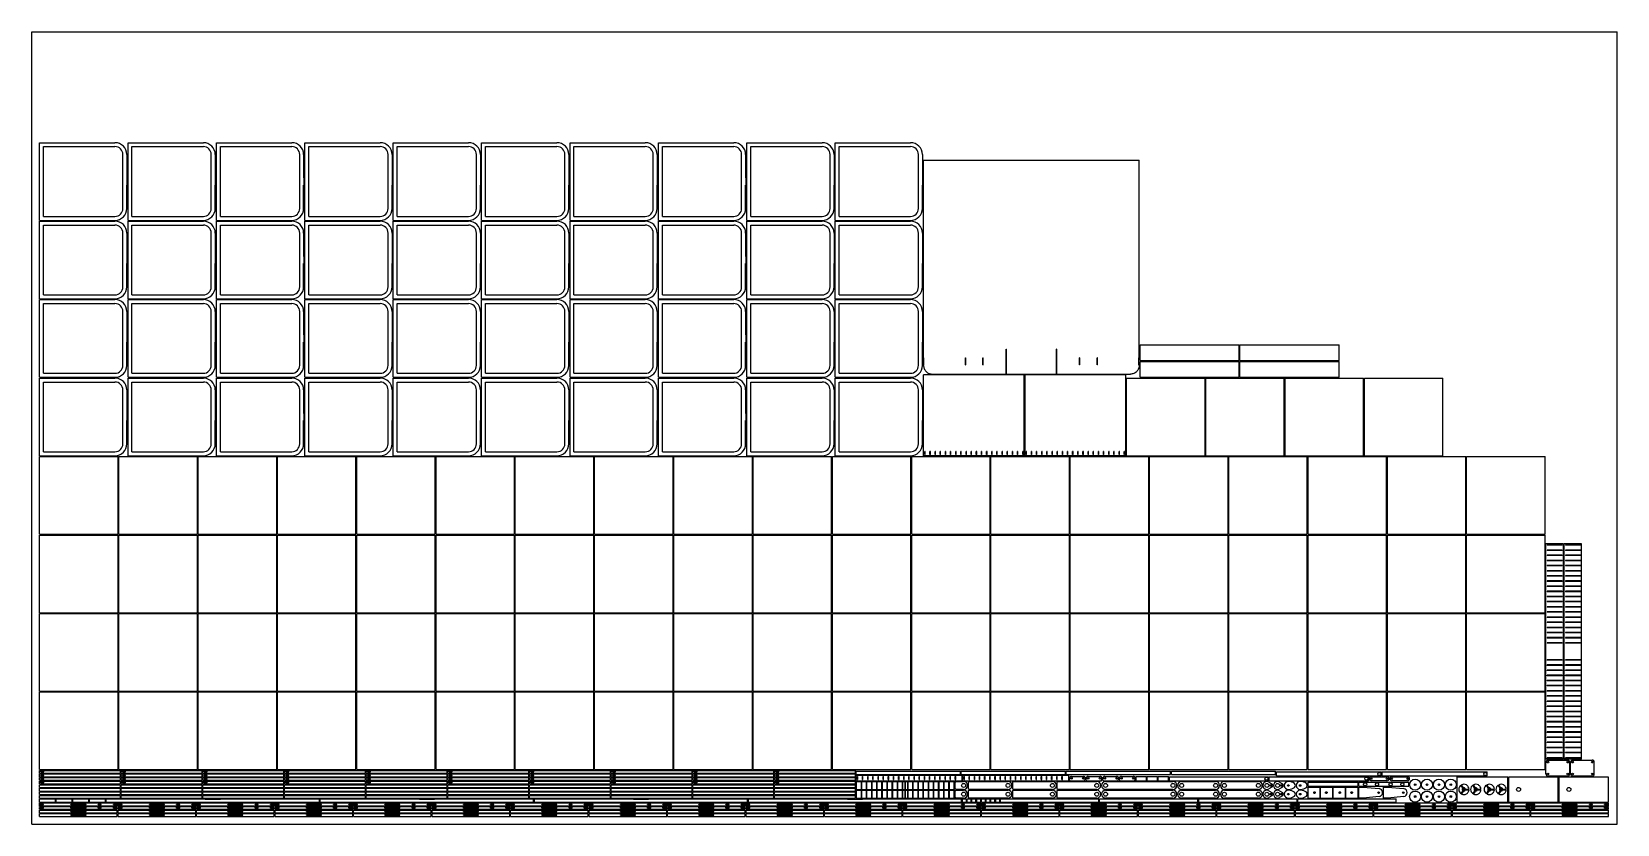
# Model space of a CAD drawing. Header units: millimetres. Extents: x 0 to 2000, y 0 to 1000.
import ezdxf

# ---------------------------------------------------------------- set-up
doc = ezdxf.new("R2010")
doc.units = ezdxf.units.MM
doc.layers.add('View', color=7, linetype='CONTINUOUS')

msp = doc.modelspace()

# ---------------------------------------------------------------- linework, layer by layer
at = {"layer": 'View'}
for p, q in [((0, 0), (0, 1000)), ((0, 1000), (2000, 1000)), ((2000, 0), (2000, 1000)), ((10, 762), (10, 860)), ((10, 860), (105, 860)), ((121.5, 762), (121.5, 860)), ((121.5, 860), (216.5, 860)), ((233, 762), (233, 860)), ((233, 860), (328, 860)), ((344.5, 762), (344.5, 860)), ((344.5, 860), (439.5, 860)), ((456, 762), (456, 860)), ((456, 860), (551, 860)), ((567.5, 762), (567.5, 860)), ((567.5, 860), (662.5, 860)), ((679, 762), (679, 860)), ((679, 860), (774, 860)), ((790.5, 762), (790.5, 860)), ((790.5, 860), (885.5, 860)), ((902, 762), (902, 860)), ((902, 860), (997, 860)), ((1013.5, 762), (1013.5, 860)), ((1013.5, 860), (1108.5, 860)), ((15, 855), (105, 855)), ((15, 767), (15, 855)), ((115, 777), (115, 845)), ((120, 845), (120, 815.5)), ((126.5, 855), (216.5, 855)), ((126.5, 767), (126.5, 855)), ((226.5, 777), (226.5, 845)), ((231.5, 845), (231.5, 815.5)), ((238, 855), (328, 855)), ((238, 767), (238, 855)), ((338, 777), (338, 845)), ((343, 845), (343, 815.5)), ((349.5, 855), (439.5, 855)), ((349.5, 767), (349.5, 855)), ((449.5, 777), (449.5, 845)), ((454.5, 845), (454.5, 815.5)), ((461, 855), (551, 855)), ((461, 767), (461, 855)), ((561, 777), (561, 845)), ((566, 845), (566, 815.5)), ((572.5, 855), (662.5, 855)), ((572.5, 767), (572.5, 855)), ((672.5, 777), (672.5, 845)), ((677.5, 845), (677.5, 815.5)), ((684, 855), (774, 855)), ((684, 767), (684, 855)), ((784, 777), (784, 845)), ((789, 845), (789, 815.5)), ((795.5, 855), (885.5, 855)), ((795.5, 767), (795.5, 855)), ((895.5, 777), (895.5, 845)), ((900.5, 845), (900.5, 815.5)), ((907, 855), (997, 855)), ((907, 767), (907, 855)), ((1007, 777), (1007, 845)), ((1012, 845), (1012, 815.5)), ((1018.5, 855), (1108.5, 855)), ((1018.5, 767), (1018.5, 855)), ((1118.5, 777), (1118.5, 845)), ((1123.5, 845), (1123.5, 815.5)), ((120, 815.5), (120.5, 815.5)), ((120, 777), (120, 806.5)), ((120, 806.5), (120.5, 806.5)), ((120.5, 806.5), (120.5, 815.5)), ((231.5, 815.5), (232, 815.5)), ((231.5, 777), (231.5, 806.5)), ((231.5, 806.5), (232, 806.5)), ((232, 806.5), (232, 815.5)), ((343, 815.5), (343.5, 815.5)), ((343, 777), (343, 806.5)), ((343, 806.5), (343.5, 806.5)), ((343.5, 806.5), (343.5, 815.5)), ((454.5, 815.5), (455, 815.5)), ((454.5, 777), (454.5, 806.5)), ((454.5, 806.5), (455, 806.5)), ((455, 806.5), (455, 815.5)), ((566, 815.5), (566.5, 815.5)), ((566, 777), (566, 806.5)), ((566, 806.5), (566.5, 806.5)), ((566.5, 806.5), (566.5, 815.5)), ((677.5, 815.5), (678, 815.5)), ((677.5, 777), (677.5, 806.5)), ((677.5, 806.5), (678, 806.5)), ((678, 806.5), (678, 815.5)), ((789, 815.5), (789.5, 815.5)), ((789, 777), (789, 806.5)), ((789, 806.5), (789.5, 806.5)), ((789.5, 806.5), (789.5, 815.5)), ((900.5, 815.5), (901, 815.5)), ((900.5, 777), (900.5, 806.5)), ((900.5, 806.5), (901, 806.5)), ((901, 806.5), (901, 815.5)), ((1012, 815.5), (1012.5, 815.5)), ((1012, 777), (1012, 806.5)), ((1012, 806.5), (1012.5, 806.5)), ((1012.5, 806.5), (1012.5, 815.5)), ((1123.5, 815.5), (1124, 815.5)), ((1123.5, 777), (1123.5, 806.5)), ((1123.5, 806.5), (1124, 806.5)), ((1124, 806.5), (1124, 815.5)), ((10, 762), (105, 762)), ((10, 663), (10, 761)), ((10, 761), (105, 761)), ((15, 767), (105, 767)), ((121.5, 762), (216.5, 762)), ((121.5, 663), (121.5, 761)), ((121.5, 761), (216.5, 761)), ((126.5, 767), (216.5, 767)), ((233, 762), (328, 762)), ((233, 663), (233, 761)), ((233, 761), (328, 761)), ((238, 767), (328, 767)), ((344.5, 762), (439.5, 762)), ((344.5, 663), (344.5, 761)), ((344.5, 761), (439.5, 761)), ((349.5, 767), (439.5, 767)), ((456, 762), (551, 762)), ((456, 663), (456, 761)), ((456, 761), (551, 761)), ((461, 767), (551, 767)), ((567.5, 762), (662.5, 762)), ((567.5, 663), (567.5, 761)), ((567.5, 761), (662.5, 761)), ((572.5, 767), (662.5, 767)), ((679, 762), (774, 762)), ((679, 663), (679, 761)), ((679, 761), (774, 761)), ((684, 767), (774, 767)), ((790.5, 762), (885.5, 762)), ((790.5, 663), (790.5, 761)), ((790.5, 761), (885.5, 761)), ((795.5, 767), (885.5, 767)), ((902, 762), (997, 762)), ((902, 663), (902, 761)), ((902, 761), (997, 761)), ((907, 767), (997, 767)), ((1013.5, 762), (1108.5, 762)), ((1013.5, 663), (1013.5, 761)), ((1013.5, 761), (1108.5, 761)), ((1018.5, 767), (1108.5, 767)), ((15, 756), (105, 756)), ((15, 668), (15, 756)), ((115, 678), (115, 746)), ((120, 746), (120, 716.5)), ((126.5, 756), (216.5, 756)), ((126.5, 668), (126.5, 756)), ((226.5, 678), (226.5, 746)), ((231.5, 746), (231.5, 716.5)), ((238, 756), (328, 756)), ((238, 668), (238, 756)), ((338, 678), (338, 746)), ((343, 746), (343, 716.5)), ((349.5, 756), (439.5, 756)), ((349.5, 668), (349.5, 756)), ((449.5, 678), (449.5, 746)), ((454.5, 746), (454.5, 716.5)), ((461, 756), (551, 756)), ((461, 668), (461, 756)), ((561, 678), (561, 746)), ((566, 746), (566, 716.5)), ((572.5, 756), (662.5, 756)), ((572.5, 668), (572.5, 756)), ((672.5, 678), (672.5, 746)), ((677.5, 746), (677.5, 716.5)), ((684, 756), (774, 756)), ((684, 668), (684, 756)), ((784, 678), (784, 746)), ((789, 746), (789, 716.5)), ((795.5, 756), (885.5, 756)), ((795.5, 668), (795.5, 756)), ((895.5, 678), (895.5, 746)), ((900.5, 746), (900.5, 716.5)), ((907, 756), (997, 756)), ((907, 668), (907, 756)), ((1007, 678), (1007, 746)), ((1012, 746), (1012, 716.5)), ((1018.5, 756), (1108.5, 756)), ((1018.5, 668), (1018.5, 756)), ((1118.5, 678), (1118.5, 746)), ((1123.5, 746), (1123.5, 716.5)), ((120, 716.5), (120.5, 716.5)), ((120, 678), (120, 707.5)), ((120, 707.5), (120.5, 707.5)), ((120.5, 707.5), (120.5, 716.5)), ((231.5, 716.5), (232, 716.5)), ((231.5, 678), (231.5, 707.5)), ((231.5, 707.5), (232, 707.5)), ((232, 707.5), (232, 716.5)), ((343, 716.5), (343.5, 716.5)), ((343, 678), (343, 707.5)), ((343, 707.5), (343.5, 707.5)), ((343.5, 707.5), (343.5, 716.5)), ((454.5, 716.5), (455, 716.5)), ((454.5, 678), (454.5, 707.5)), ((454.5, 707.5), (455, 707.5)), ((455, 707.5), (455, 716.5)), ((566, 716.5), (566.5, 716.5)), ((566, 678), (566, 707.5)), ((566, 707.5), (566.5, 707.5)), ((566.5, 707.5), (566.5, 716.5)), ((677.5, 716.5), (678, 716.5)), ((677.5, 678), (677.5, 707.5)), ((677.5, 707.5), (678, 707.5)), ((678, 707.5), (678, 716.5)), ((789, 716.5), (789.5, 716.5)), ((789, 678), (789, 707.5)), ((789, 707.5), (789.5, 707.5)), ((789.5, 707.5), (789.5, 716.5)), ((900.5, 716.5), (901, 716.5)), ((900.5, 678), (900.5, 707.5)), ((900.5, 707.5), (901, 707.5)), ((901, 707.5), (901, 716.5)), ((1012, 716.5), (1012.5, 716.5)), ((1012, 678), (1012, 707.5)), ((1012, 707.5), (1012.5, 707.5)), ((1012.5, 707.5), (1012.5, 716.5)), ((1123.5, 716.5), (1124, 716.5)), ((1123.5, 678), (1123.5, 707.5)), ((1123.5, 707.5), (1124, 707.5)), ((1124, 707.5), (1124, 716.5)), ((10, 663), (105, 663)), ((10, 564), (10, 662)), ((10, 662), (105, 662)), ((15, 668), (105, 668)), ((121.5, 663), (216.5, 663)), ((121.5, 564), (121.5, 662)), ((121.5, 662), (216.5, 662)), ((126.5, 668), (216.5, 668)), ((233, 663), (328, 663)), ((233, 564), (233, 662)), ((233, 662), (328, 662)), ((238, 668), (328, 668)), ((344.5, 663), (439.5, 663)), ((344.5, 564), (344.5, 662)), ((344.5, 662), (439.5, 662)), ((349.5, 668), (439.5, 668)), ((456, 663), (551, 663)), ((456, 564), (456, 662)), ((456, 662), (551, 662)), ((461, 668), (551, 668)), ((567.5, 663), (662.5, 663)), ((567.5, 564), (567.5, 662)), ((567.5, 662), (662.5, 662)), ((572.5, 668), (662.5, 668)), ((679, 663), (774, 663)), ((679, 564), (679, 662)), ((679, 662), (774, 662)), ((684, 668), (774, 668)), ((790.5, 663), (885.5, 663)), ((790.5, 564), (790.5, 662)), ((790.5, 662), (885.5, 662)), ((795.5, 668), (885.5, 668)), ((902, 663), (997, 663)), ((902, 564), (902, 662)), ((902, 662), (997, 662)), ((907, 668), (997, 668)), ((1013.5, 663), (1108.5, 663)), ((1013.5, 564), (1013.5, 662)), ((1013.5, 662), (1108.5, 662)), ((1018.5, 668), (1108.5, 668)), ((15, 657), (105, 657)), ((15, 569), (15, 657)), ((115, 579), (115, 647)), ((120, 647), (120, 617.5)), ((126.5, 657), (216.5, 657)), ((126.5, 569), (126.5, 657)), ((226.5, 579), (226.5, 647)), ((231.5, 647), (231.5, 617.5)), ((238, 657), (328, 657)), ((238, 569), (238, 657)), ((338, 579), (338, 647)), ((343, 647), (343, 617.5)), ((349.5, 657), (439.5, 657)), ((349.5, 569), (349.5, 657)), ((449.5, 579), (449.5, 647)), ((454.5, 647), (454.5, 617.5)), ((461, 657), (551, 657)), ((461, 569), (461, 657)), ((561, 579), (561, 647)), ((566, 647), (566, 617.5)), ((572.5, 657), (662.5, 657)), ((572.5, 569), (572.5, 657)), ((672.5, 579), (672.5, 647)), ((677.5, 647), (677.5, 617.5)), ((684, 657), (774, 657)), ((684, 569), (684, 657)), ((784, 579), (784, 647)), ((789, 647), (789, 617.5)), ((795.5, 657), (885.5, 657)), ((795.5, 569), (795.5, 657)), ((895.5, 579), (895.5, 647)), ((900.5, 647), (900.5, 617.5)), ((907, 657), (997, 657)), ((907, 569), (907, 657)), ((1007, 579), (1007, 647)), ((1012, 647), (1012, 617.5)), ((1018.5, 657), (1108.5, 657)), ((1018.5, 569), (1018.5, 657)), ((1118.5, 579), (1118.5, 647)), ((1123.5, 647), (1123.5, 617.5)), ((120, 617.5), (120.5, 617.5)), ((120, 579), (120, 608.5)), ((120, 608.5), (120.5, 608.5)), ((120.5, 608.5), (120.5, 617.5)), ((231.5, 617.5), (232, 617.5)), ((231.5, 579), (231.5, 608.5)), ((231.5, 608.5), (232, 608.5)), ((232, 608.5), (232, 617.5)), ((343, 617.5), (343.5, 617.5)), ((343, 579), (343, 608.5)), ((343, 608.5), (343.5, 608.5)), ((343.5, 608.5), (343.5, 617.5)), ((454.5, 617.5), (455, 617.5)), ((454.5, 579), (454.5, 608.5)), ((454.5, 608.5), (455, 608.5)), ((455, 608.5), (455, 617.5)), ((566, 617.5), (566.5, 617.5)), ((566, 579), (566, 608.5)), ((566, 608.5), (566.5, 608.5)), ((566.5, 608.5), (566.5, 617.5)), ((677.5, 617.5), (678, 617.5)), ((677.5, 579), (677.5, 608.5)), ((677.5, 608.5), (678, 608.5)), ((678, 608.5), (678, 617.5)), ((789, 617.5), (789.5, 617.5)), ((789, 579), (789, 608.5)), ((789, 608.5), (789.5, 608.5)), ((789.5, 608.5), (789.5, 617.5)), ((900.5, 617.5), (901, 617.5)), ((900.5, 579), (900.5, 608.5)), ((900.5, 608.5), (901, 608.5)), ((901, 608.5), (901, 617.5)), ((1012, 617.5), (1012.5, 617.5)), ((1012, 579), (1012, 608.5)), ((1012, 608.5), (1012.5, 608.5)), ((1012.5, 608.5), (1012.5, 617.5)), ((1123.5, 617.5), (1124, 617.5)), ((1123.5, 579), (1123.5, 608.5)), ((1123.5, 608.5), (1124, 608.5)), ((1124, 608.5), (1124, 617.5)), ((1398, 585), (1398, 605)), ((1398, 605), (1523, 605)), ((1523, 585), (1523, 605)), ((1524, 585), (1524, 605)), ((1524, 605), (1649, 605)), ((1649, 585), (1649, 605)), ((1398, 585), (1523, 585)), ((1398, 564), (1398, 584)), ((1398, 584), (1523, 584)), ((1523, 564), (1523, 584)), ((1524, 585), (1649, 585)), ((1524, 564), (1524, 584)), ((1524, 584), (1649, 584)), ((1649, 564), (1649, 584)), ((10, 564), (105, 564)), ((10, 465), (10, 563)), ((10, 563), (105, 563)), ((15, 569), (105, 569)), ((121.5, 564), (216.5, 564)), ((121.5, 465), (121.5, 563)), ((121.5, 563), (216.5, 563)), ((126.5, 569), (216.5, 569)), ((233, 564), (328, 564)), ((233, 465), (233, 563)), ((233, 563), (328, 563)), ((238, 569), (328, 569)), ((344.5, 564), (439.5, 564)), ((344.5, 465), (344.5, 563)), ((344.5, 563), (439.5, 563)), ((349.5, 569), (439.5, 569)), ((456, 564), (551, 564)), ((456, 465), (456, 563)), ((456, 563), (551, 563)), ((461, 569), (551, 569)), ((567.5, 564), (662.5, 564)), ((567.5, 465), (567.5, 563)), ((567.5, 563), (662.5, 563)), ((572.5, 569), (662.5, 569)), ((679, 564), (774, 564)), ((679, 465), (679, 563)), ((679, 563), (774, 563)), ((684, 569), (774, 569)), ((790.5, 564), (885.5, 564)), ((790.5, 465), (790.5, 563)), ((790.5, 563), (885.5, 563)), ((795.5, 569), (885.5, 569)), ((902, 564), (997, 564)), ((902, 465), (902, 563)), ((902, 563), (997, 563)), ((907, 569), (997, 569)), ((1013.5, 564), (1108.5, 564)), ((1013.5, 465), (1013.5, 563)), ((1013.5, 563), (1108.5, 563)), ((1018.5, 569), (1108.5, 569)), ((1125, 465), (1125, 567)), ((1252, 567), (1125, 567)), ((1252, 465), (1252, 567)), ((1253, 465), (1253, 567)), ((1380, 567), (1253, 567)), ((1380, 465), (1380, 567)), ((1381, 465), (1381, 563)), ((1381, 563), (1480, 563)), ((1398, 564), (1523, 564)), ((1480, 465), (1480, 563)), ((1481, 465), (1481, 563)), ((1481, 563), (1580, 563)), ((1524, 564), (1649, 564)), ((1580, 465), (1580, 563)), ((1581, 465), (1581, 563)), ((1581, 563), (1680, 563)), ((1680, 465), (1680, 563)), ((1681, 465), (1681, 563)), ((1681, 563), (1780, 563)), ((1780, 465), (1780, 563)), ((15, 558), (105, 558)), ((15, 470), (15, 558)), ((115, 480), (115, 548)), ((120, 548), (120, 518.5)), ((126.5, 558), (216.5, 558)), ((126.5, 470), (126.5, 558)), ((226.5, 480), (226.5, 548)), ((231.5, 548), (231.5, 518.5)), ((238, 558), (328, 558)), ((238, 470), (238, 558)), ((338, 480), (338, 548)), ((343, 548), (343, 518.5)), ((349.5, 558), (439.5, 558)), ((349.5, 470), (349.5, 558)), ((449.5, 480), (449.5, 548)), ((454.5, 548), (454.5, 518.5)), ((461, 558), (551, 558)), ((461, 470), (461, 558)), ((561, 480), (561, 548)), ((566, 548), (566, 518.5)), ((572.5, 558), (662.5, 558)), ((572.5, 470), (572.5, 558)), ((672.5, 480), (672.5, 548)), ((677.5, 548), (677.5, 518.5)), ((684, 558), (774, 558)), ((684, 470), (684, 558)), ((784, 480), (784, 548)), ((789, 548), (789, 518.5)), ((795.5, 558), (885.5, 558)), ((795.5, 470), (795.5, 558)), ((895.5, 480), (895.5, 548)), ((900.5, 548), (900.5, 518.5)), ((907, 558), (997, 558)), ((907, 470), (907, 558)), ((1007, 480), (1007, 548)), ((1012, 548), (1012, 518.5)), ((1018.5, 558), (1108.5, 558)), ((1018.5, 470), (1018.5, 558)), ((1118.5, 480), (1118.5, 548)), ((1123.5, 548), (1123.5, 518.5)), ((120, 518.5), (120.5, 518.5)), ((120, 480), (120, 509.5)), ((120, 509.5), (120.5, 509.5)), ((120.5, 509.5), (120.5, 518.5)), ((231.5, 518.5), (232, 518.5)), ((231.5, 480), (231.5, 509.5)), ((231.5, 509.5), (232, 509.5)), ((232, 509.5), (232, 518.5)), ((343, 518.5), (343.5, 518.5)), ((343, 480), (343, 509.5)), ((343, 509.5), (343.5, 509.5)), ((343.5, 509.5), (343.5, 518.5)), ((454.5, 518.5), (455, 518.5)), ((454.5, 480), (454.5, 509.5)), ((454.5, 509.5), (455, 509.5)), ((455, 509.5), (455, 518.5)), ((566, 518.5), (566.5, 518.5)), ((566, 480), (566, 509.5)), ((566, 509.5), (566.5, 509.5)), ((566.5, 509.5), (566.5, 518.5)), ((677.5, 518.5), (678, 518.5)), ((677.5, 480), (677.5, 509.5)), ((677.5, 509.5), (678, 509.5)), ((678, 509.5), (678, 518.5)), ((789, 518.5), (789.5, 518.5)), ((789, 480), (789, 509.5)), ((789, 509.5), (789.5, 509.5)), ((789.5, 509.5), (789.5, 518.5)), ((900.5, 518.5), (901, 518.5)), ((900.5, 480), (900.5, 509.5)), ((900.5, 509.5), (901, 509.5)), ((901, 509.5), (901, 518.5)), ((1012, 518.5), (1012.5, 518.5)), ((1012, 480), (1012, 509.5)), ((1012, 509.5), (1012.5, 509.5)), ((1012.5, 509.5), (1012.5, 518.5)), ((1123.5, 518.5), (1124, 518.5)), ((1123.5, 480), (1123.5, 509.5)), ((1123.5, 509.5), (1124, 509.5)), ((1124, 509.5), (1124, 518.5)), ((10, 465), (105, 465)), ((10, 366), (10, 464)), ((10, 464), (109, 464)), ((15, 470), (105, 470)), ((109, 366), (109, 464)), ((110, 366), (110, 464)), ((110, 464), (209, 464)), ((121.5, 465), (216.5, 465)), ((126.5, 470), (216.5, 470)), ((209, 366), (209, 464)), ((210, 366), (210, 464)), ((210, 464), (309, 464)), ((233, 465), (328, 465)), ((238, 470), (328, 470)), ((309, 366), (309, 464)), ((310, 366), (310, 464)), ((310, 464), (409, 464)), ((344.5, 465), (439.5, 465)), ((349.5, 470), (439.5, 470)), ((409, 366), (409, 464)), ((410, 366), (410, 464)), ((410, 464), (509, 464)), ((456, 465), (551, 465)), ((461, 470), (551, 470)), ((509, 366), (509, 464)), ((510, 366), (510, 464)), ((510, 464), (609, 464)), ((567.5, 465), (662.5, 465)), ((572.5, 470), (662.5, 470)), ((609, 366), (609, 464)), ((610, 366), (610, 464)), ((610, 464), (709, 464)), ((679, 465), (774, 465)), ((684, 470), (774, 470)), ((709, 366), (709, 464)), ((710, 366), (710, 464)), ((710, 464), (809, 464)), ((790.5, 465), (885.5, 465)), ((795.5, 470), (885.5, 470)), ((809, 366), (809, 464)), ((810, 366), (810, 464)), ((810, 464), (909, 464)), ((902, 465), (997, 465)), ((907, 470), (997, 470)), ((909, 366), (909, 464)), ((910, 366), (910, 464)), ((910, 464), (1009, 464)), ((1009, 366), (1009, 464)), ((1010, 366), (1010, 464)), ((1010, 464), (1109, 464)), ((1013.5, 465), (1108.5, 465)), ((1018.5, 470), (1108.5, 470)), ((1109, 366), (1109, 464)), ((1110, 366), (1110, 464)), ((1110, 464), (1209, 464)), ((1252, 465), (1125, 465)), ((1127, 470.5), (1126.5, 470.5)), ((1126.5, 466.5), (1126.5, 470.5)), ((1127, 466.5), (1126.5, 466.5)), ((1127, 466.5), (1127, 470.5)), ((1133.5, 470.5), (1133, 470.5)), ((1133, 466.5), (1133, 470.5)), ((1133.5, 466.5), (1133, 466.5)), ((1133.5, 466.5), (1133.5, 470.5)), ((1140, 470.5), (1139.5, 470.5)), ((1139.5, 466.5), (1139.5, 470.5)), ((1140, 466.5), (1139.5, 466.5)), ((1140, 466.5), (1140, 470.5)), ((1146.5, 470.5), (1146, 470.5)), ((1146, 466.5), (1146, 470.5)), ((1146.5, 466.5), (1146, 466.5)), ((1146.5, 466.5), (1146.5, 470.5)), ((1153, 470.5), (1152.5, 470.5)), ((1152.5, 466.5), (1152.5, 470.5)), ((1153, 466.5), (1152.5, 466.5)), ((1153, 466.5), (1153, 470.5)), ((1159.5, 470.5), (1159, 470.5)), ((1159, 466.5), (1159, 470.5)), ((1159.5, 466.5), (1159, 466.5)), ((1159.5, 466.5), (1159.5, 470.5)), ((1166, 470.5), (1165.5, 470.5)), ((1165.5, 466.5), (1165.5, 470.5)), ((1166, 466.5), (1165.5, 466.5)), ((1166, 466.5), (1166, 470.5)), ((1172.5, 470.5), (1172, 470.5)), ((1172, 466.5), (1172, 470.5)), ((1172.5, 466.5), (1172, 466.5)), ((1172.5, 466.5), (1172.5, 470.5)), ((1179, 470.5), (1178.5, 470.5)), ((1178.5, 466.5), (1178.5, 470.5)), ((1179, 466.5), (1178.5, 466.5)), ((1179, 466.5), (1179, 470.5)), ((1185.5, 470.5), (1185, 470.5)), ((1185, 466.5), (1185, 470.5)), ((1185.5, 466.5), (1185, 466.5)), ((1185.5, 466.5), (1185.5, 470.5)), ((1192, 470.5), (1191.5, 470.5)), ((1191.5, 466.5), (1191.5, 470.5)), ((1192, 466.5), (1191.5, 466.5)), ((1192, 466.5), (1192, 470.5)), ((1198.5, 470.5), (1198, 470.5)), ((1198, 466.5), (1198, 470.5)), ((1198.5, 466.5), (1198, 466.5)), ((1198.5, 466.5), (1198.5, 470.5)), ((1205, 470.5), (1204.5, 470.5)), ((1204.5, 466.5), (1204.5, 470.5)), ((1205, 466.5), (1204.5, 466.5)), ((1205, 466.5), (1205, 470.5)), ((1209, 366), (1209, 464)), ((1210, 366), (1210, 464)), ((1210, 464), (1309, 464)), ((1211.5, 470.5), (1211, 470.5)), ((1211, 466.5), (1211, 470.5)), ((1211.5, 466.5), (1211, 466.5)), ((1211.5, 466.5), (1211.5, 470.5)), ((1218, 470.5), (1217.5, 470.5)), ((1217.5, 466.5), (1217.5, 470.5)), ((1218, 466.5), (1217.5, 466.5)), ((1218, 466.5), (1218, 470.5)), ((1224.5, 470.5), (1224, 470.5)), ((1224, 466.5), (1224, 470.5)), ((1224.5, 466.5), (1224, 466.5)), ((1224.5, 466.5), (1224.5, 470.5)), ((1231, 470.5), (1230.5, 470.5)), ((1230.5, 466.5), (1230.5, 470.5)), ((1231, 466.5), (1230.5, 466.5)), ((1231, 466.5), (1231, 470.5)), ((1237.5, 470.5), (1237, 470.5)), ((1237, 466.5), (1237, 470.5)), ((1237.5, 466.5), (1237, 466.5)), ((1237.5, 466.5), (1237.5, 470.5)), ((1244, 470.5), (1243.5, 470.5)), ((1243.5, 466.5), (1243.5, 470.5)), ((1244, 466.5), (1243.5, 466.5)), ((1244, 466.5), (1244, 470.5)), ((1250.5, 470.5), (1250, 470.5)), ((1250, 466.5), (1250, 470.5)), ((1250.5, 466.5), (1250, 466.5)), ((1250.5, 466.5), (1250.5, 470.5)), ((1380, 465), (1253, 465)), ((1255, 470.5), (1254.5, 470.5)), ((1254.5, 466.5), (1254.5, 470.5)), ((1255, 466.5), (1254.5, 466.5)), ((1255, 466.5), (1255, 470.5)), ((1261.5, 470.5), (1261, 470.5)), ((1261, 466.5), (1261, 470.5)), ((1261.5, 466.5), (1261, 466.5)), ((1261.5, 466.5), (1261.5, 470.5)), ((1268, 470.5), (1267.5, 470.5)), ((1267.5, 466.5), (1267.5, 470.5)), ((1268, 466.5), (1267.5, 466.5)), ((1268, 466.5), (1268, 470.5)), ((1274.5, 470.5), (1274, 470.5)), ((1274, 466.5), (1274, 470.5)), ((1274.5, 466.5), (1274, 466.5)), ((1274.5, 466.5), (1274.5, 470.5)), ((1281, 470.5), (1280.5, 470.5)), ((1280.5, 466.5), (1280.5, 470.5)), ((1281, 466.5), (1280.5, 466.5)), ((1281, 466.5), (1281, 470.5)), ((1287.5, 470.5), (1287, 470.5)), ((1287, 466.5), (1287, 470.5)), ((1287.5, 466.5), (1287, 466.5)), ((1287.5, 466.5), (1287.5, 470.5)), ((1294, 470.5), (1293.5, 470.5)), ((1293.5, 466.5), (1293.5, 470.5)), ((1294, 466.5), (1293.5, 466.5)), ((1294, 466.5), (1294, 470.5)), ((1300.5, 470.5), (1300, 470.5)), ((1300, 466.5), (1300, 470.5)), ((1300.5, 466.5), (1300, 466.5)), ((1300.5, 466.5), (1300.5, 470.5)), ((1307, 470.5), (1306.5, 470.5)), ((1306.5, 466.5), (1306.5, 470.5)), ((1307, 466.5), (1306.5, 466.5)), ((1307, 466.5), (1307, 470.5)), ((1309, 366), (1309, 464)), ((1310, 366), (1310, 464)), ((1310, 464), (1409, 464)), ((1313.5, 470.5), (1313, 470.5)), ((1313, 466.5), (1313, 470.5)), ((1313.5, 466.5), (1313, 466.5)), ((1313.5, 466.5), (1313.5, 470.5)), ((1320, 470.5), (1319.5, 470.5)), ((1319.5, 466.5), (1319.5, 470.5)), ((1320, 466.5), (1319.5, 466.5)), ((1320, 466.5), (1320, 470.5)), ((1326.5, 470.5), (1326, 470.5)), ((1326, 466.5), (1326, 470.5)), ((1326.5, 466.5), (1326, 466.5)), ((1326.5, 466.5), (1326.5, 470.5)), ((1333, 470.5), (1332.5, 470.5)), ((1332.5, 466.5), (1332.5, 470.5)), ((1333, 466.5), (1332.5, 466.5)), ((1333, 466.5), (1333, 470.5)), ((1339.5, 470.5), (1339, 470.5)), ((1339, 466.5), (1339, 470.5)), ((1339.5, 466.5), (1339, 466.5)), ((1339.5, 466.5), (1339.5, 470.5)), ((1346, 470.5), (1345.5, 470.5)), ((1345.5, 466.5), (1345.5, 470.5)), ((1346, 466.5), (1345.5, 466.5)), ((1346, 466.5), (1346, 470.5)), ((1352.5, 470.5), (1352, 470.5)), ((1352, 466.5), (1352, 470.5)), ((1352.5, 466.5), (1352, 466.5)), ((1352.5, 466.5), (1352.5, 470.5)), ((1359, 470.5), (1358.5, 470.5)), ((1358.5, 466.5), (1358.5, 470.5)), ((1359, 466.5), (1358.5, 466.5)), ((1359, 466.5), (1359, 470.5)), ((1365.5, 470.5), (1365, 470.5)), ((1365, 466.5), (1365, 470.5)), ((1365.5, 466.5), (1365, 466.5)), ((1365.5, 466.5), (1365.5, 470.5)), ((1372, 470.5), (1371.5, 470.5)), ((1371.5, 466.5), (1371.5, 470.5)), ((1372, 466.5), (1371.5, 466.5)), ((1372, 466.5), (1372, 470.5)), ((1378.5, 470.5), (1378, 470.5)), ((1378, 466.5), (1378, 470.5)), ((1378.5, 466.5), (1378, 466.5)), ((1378.5, 466.5), (1378.5, 470.5)), ((1381, 465), (1480, 465)), ((1409, 366), (1409, 464)), ((1410, 366), (1410, 464)), ((1410, 464), (1509, 464)), ((1481, 465), (1580, 465)), ((1509, 366), (1509, 464)), ((1510, 366), (1510, 464)), ((1510, 464), (1609, 464)), ((1581, 465), (1680, 465)), ((1609, 366), (1609, 464)), ((1610, 366), (1610, 464)), ((1610, 464), (1709, 464)), ((1681, 465), (1780, 465)), ((1709, 366), (1709, 464)), ((1710, 366), (1710, 464)), ((1710, 464), (1809, 464)), ((1809, 366), (1809, 464)), ((1810, 366), (1810, 464)), ((1810, 464), (1909, 464)), ((1909, 366), (1909, 464)), ((10, 366), (109, 366)), ((10, 267), (10, 365)), ((10, 365), (109, 365)), ((109, 267), (109, 365)), ((110, 366), (209, 366)), ((110, 267), (110, 365)), ((110, 365), (209, 365)), ((209, 267), (209, 365)), ((210, 366), (309, 366)), ((210, 267), (210, 365)), ((210, 365), (309, 365)), ((309, 267), (309, 365)), ((310, 366), (409, 366)), ((310, 267), (310, 365)), ((310, 365), (409, 365)), ((409, 267), (409, 365)), ((410, 366), (509, 366)), ((410, 267), (410, 365)), ((410, 365), (509, 365)), ((509, 267), (509, 365)), ((510, 366), (609, 366)), ((510, 267), (510, 365)), ((510, 365), (609, 365)), ((609, 267), (609, 365)), ((610, 366), (709, 366)), ((610, 267), (610, 365)), ((610, 365), (709, 365)), ((709, 267), (709, 365)), ((710, 366), (809, 366)), ((710, 267), (710, 365)), ((710, 365), (809, 365)), ((809, 267), (809, 365)), ((810, 366), (909, 366)), ((810, 267), (810, 365)), ((810, 365), (909, 365)), ((909, 267), (909, 365)), ((910, 366), (1009, 366)), ((910, 267), (910, 365)), ((910, 365), (1009, 365)), ((1009, 267), (1009, 365)), ((1010, 366), (1109, 366)), ((1010, 267), (1010, 365)), ((1010, 365), (1109, 365)), ((1109, 267), (1109, 365)), ((1110, 366), (1209, 366)), ((1110, 267), (1110, 365)), ((1110, 365), (1209, 365)), ((1209, 267), (1209, 365)), ((1210, 366), (1309, 366)), ((1210, 267), (1210, 365)), ((1210, 365), (1309, 365)), ((1309, 267), (1309, 365)), ((1310, 366), (1409, 366)), ((1310, 267), (1310, 365)), ((1310, 365), (1409, 365)), ((1409, 267), (1409, 365)), ((1410, 366), (1509, 366)), ((1410, 267), (1410, 365)), ((1410, 365), (1509, 365)), ((1509, 267), (1509, 365)), ((1510, 366), (1609, 366)), ((1510, 267), (1510, 365)), ((1510, 365), (1609, 365)), ((1609, 267), (1609, 365)), ((1610, 366), (1709, 366)), ((1610, 267), (1610, 365)), ((1610, 365), (1709, 365)), ((1709, 267), (1709, 365)), ((1710, 366), (1809, 366)), ((1710, 267), (1710, 365)), ((1710, 365), (1809, 365)), ((1809, 267), (1809, 365)), ((1810, 366), (1909, 366)), ((1810, 267), (1810, 365)), ((1810, 365), (1909, 365)), ((1909, 267), (1909, 365)), ((1910, 82), (1910, 354)), ((1932, 354), (1910, 354)), ((1911.5, 352.5), (1911.5, 352)), ((1930.5, 352.5), (1911.5, 352.5)), ((1930.5, 352), (1911.5, 352)), ((1911.5, 346), (1911.5, 345.5)), ((1930.5, 346), (1911.5, 346)), ((1930.5, 345.5), (1911.5, 345.5)), ((1930.5, 352.5), (1930.5, 352)), ((1930.5, 346), (1930.5, 345.5)), ((1932, 82), (1932, 354)), ((1933, 82), (1933, 354)), ((1955, 354), (1933, 354)), ((1934.5, 352.5), (1934.5, 352)), ((1953.5, 352.5), (1934.5, 352.5)), ((1953.5, 352), (1934.5, 352)), ((1934.5, 346), (1934.5, 345.5)), ((1953.5, 346), (1934.5, 346)), ((1953.5, 345.5), (1934.5, 345.5)), ((1953.5, 352.5), (1953.5, 352)), ((1953.5, 346), (1953.5, 345.5)), ((1955, 82), (1955, 354)), ((1911.5, 339.5), (1911.5, 339)), ((1930.5, 339.5), (1911.5, 339.5)), ((1930.5, 339), (1911.5, 339)), ((1911.5, 333), (1911.5, 332.5)), ((1930.5, 333), (1911.5, 333)), ((1930.5, 332.5), (1911.5, 332.5)), ((1911.5, 326.5), (1911.5, 326)), ((1930.5, 326.5), (1911.5, 326.5)), ((1930.5, 326), (1911.5, 326)), ((1911.5, 320), (1911.5, 319.5)), ((1930.5, 320), (1911.5, 320)), ((1930.5, 339.5), (1930.5, 339)), ((1930.5, 333), (1930.5, 332.5)), ((1930.5, 326.5), (1930.5, 326)), ((1930.5, 320), (1930.5, 319.5)), ((1934.5, 339.5), (1934.5, 339)), ((1953.5, 339.5), (1934.5, 339.5)), ((1953.5, 339), (1934.5, 339)), ((1934.5, 333), (1934.5, 332.5)), ((1953.5, 333), (1934.5, 333)), ((1953.5, 332.5), (1934.5, 332.5)), ((1934.5, 326.5), (1934.5, 326)), ((1953.5, 326.5), (1934.5, 326.5)), ((1953.5, 326), (1934.5, 326)), ((1934.5, 320), (1934.5, 319.5)), ((1953.5, 320), (1934.5, 320)), ((1953.5, 339.5), (1953.5, 339)), ((1953.5, 333), (1953.5, 332.5)), ((1953.5, 326.5), (1953.5, 326)), ((1953.5, 320), (1953.5, 319.5)), ((1930.5, 319.5), (1911.5, 319.5)), ((1911.5, 313.5), (1911.5, 313)), ((1930.5, 313.5), (1911.5, 313.5)), ((1930.5, 313), (1911.5, 313)), ((1911.5, 307), (1911.5, 306.5)), ((1930.5, 307), (1911.5, 307)), ((1930.5, 306.5), (1911.5, 306.5)), ((1911.5, 300.5), (1911.5, 300)), ((1930.5, 300.5), (1911.5, 300.5)), ((1930.5, 300), (1911.5, 300)), ((1930.5, 313.5), (1930.5, 313)), ((1930.5, 307), (1930.5, 306.5)), ((1930.5, 300.5), (1930.5, 300)), ((1953.5, 319.5), (1934.5, 319.5)), ((1934.5, 313.5), (1934.5, 313)), ((1953.5, 313.5), (1934.5, 313.5)), ((1953.5, 313), (1934.5, 313)), ((1934.5, 307), (1934.5, 306.5)), ((1953.5, 307), (1934.5, 307)), ((1953.5, 306.5), (1934.5, 306.5)), ((1934.5, 300.5), (1934.5, 300)), ((1953.5, 300.5), (1934.5, 300.5)), ((1953.5, 300), (1934.5, 300)), ((1953.5, 313.5), (1953.5, 313)), ((1953.5, 307), (1953.5, 306.5)), ((1953.5, 300.5), (1953.5, 300)), ((1911.5, 294), (1911.5, 293.5)), ((1930.5, 294), (1911.5, 294)), ((1930.5, 293.5), (1911.5, 293.5)), ((1911.5, 287.5), (1911.5, 287)), ((1930.5, 287.5), (1911.5, 287.5)), ((1930.5, 287), (1911.5, 287)), ((1911.5, 281), (1911.5, 280.5)), ((1930.5, 281), (1911.5, 281)), ((1930.5, 280.5), (1911.5, 280.5)), ((1930.5, 294), (1930.5, 293.5)), ((1930.5, 287.5), (1930.5, 287)), ((1930.5, 281), (1930.5, 280.5)), ((1934.5, 294), (1934.5, 293.5)), ((1953.5, 294), (1934.5, 294)), ((1953.5, 293.5), (1934.5, 293.5)), ((1934.5, 287.5), (1934.5, 287)), ((1953.5, 287.5), (1934.5, 287.5)), ((1953.5, 287), (1934.5, 287)), ((1934.5, 281), (1934.5, 280.5)), ((1953.5, 281), (1934.5, 281)), ((1953.5, 280.5), (1934.5, 280.5)), ((1953.5, 294), (1953.5, 293.5)), ((1953.5, 287.5), (1953.5, 287)), ((1953.5, 281), (1953.5, 280.5)), ((10, 267), (109, 267)), ((10, 168), (10, 266)), ((10, 266), (109, 266)), ((109, 168), (109, 266)), ((110, 267), (209, 267)), ((110, 168), (110, 266)), ((110, 266), (209, 266)), ((209, 168), (209, 266)), ((210, 267), (309, 267)), ((210, 168), (210, 266)), ((210, 266), (309, 266)), ((309, 168), (309, 266)), ((310, 267), (409, 267)), ((310, 168), (310, 266)), ((310, 266), (409, 266)), ((409, 168), (409, 266)), ((410, 267), (509, 267)), ((410, 168), (410, 266)), ((410, 266), (509, 266)), ((509, 168), (509, 266)), ((510, 267), (609, 267)), ((510, 168), (510, 266)), ((510, 266), (609, 266)), ((609, 168), (609, 266)), ((610, 267), (709, 267)), ((610, 168), (610, 266)), ((610, 266), (709, 266)), ((709, 168), (709, 266)), ((710, 267), (809, 267)), ((710, 168), (710, 266)), ((710, 266), (809, 266)), ((809, 168), (809, 266)), ((810, 267), (909, 267)), ((810, 168), (810, 266)), ((810, 266), (909, 266)), ((909, 168), (909, 266)), ((910, 267), (1009, 267)), ((910, 168), (910, 266)), ((910, 266), (1009, 266)), ((1009, 168), (1009, 266)), ((1010, 267), (1109, 267)), ((1010, 168), (1010, 266)), ((1010, 266), (1109, 266)), ((1109, 168), (1109, 266)), ((1110, 267), (1209, 267)), ((1110, 168), (1110, 266)), ((1110, 266), (1209, 266)), ((1209, 168), (1209, 266)), ((1210, 267), (1309, 267)), ((1210, 168), (1210, 266)), ((1210, 266), (1309, 266)), ((1309, 168), (1309, 266)), ((1310, 267), (1409, 267)), ((1310, 168), (1310, 266)), ((1310, 266), (1409, 266)), ((1409, 168), (1409, 266)), ((1410, 267), (1509, 267)), ((1410, 168), (1410, 266)), ((1410, 266), (1509, 266)), ((1509, 168), (1509, 266)), ((1510, 267), (1609, 267)), ((1510, 168), (1510, 266)), ((1510, 266), (1609, 266)), ((1609, 168), (1609, 266)), ((1610, 267), (1709, 267)), ((1610, 168), (1610, 266)), ((1610, 266), (1709, 266)), ((1709, 168), (1709, 266)), ((1710, 267), (1809, 267)), ((1710, 168), (1710, 266)), ((1710, 266), (1809, 266)), ((1809, 168), (1809, 266)), ((1810, 267), (1909, 267)), ((1810, 168), (1810, 266)), ((1810, 266), (1909, 266)), ((1909, 168), (1909, 266)), ((1911.5, 274.5), (1911.5, 274)), ((1930.5, 274.5), (1911.5, 274.5)), ((1930.5, 274), (1911.5, 274)), ((1911.5, 268), (1911.5, 267.5)), ((1930.5, 268), (1911.5, 268)), ((1930.5, 267.5), (1911.5, 267.5)), ((1911.5, 261.5), (1911.5, 261)), ((1930.5, 261.5), (1911.5, 261.5)), ((1930.5, 261), (1911.5, 261)), ((1930.5, 274.5), (1930.5, 274)), ((1930.5, 268), (1930.5, 267.5)), ((1930.5, 261.5), (1930.5, 261)), ((1934.5, 274.5), (1934.5, 274)), ((1953.5, 274.5), (1934.5, 274.5)), ((1953.5, 274), (1934.5, 274)), ((1934.5, 268), (1934.5, 267.5)), ((1953.5, 268), (1934.5, 268)), ((1953.5, 267.5), (1934.5, 267.5)), ((1934.5, 261.5), (1934.5, 261)), ((1953.5, 261.5), (1934.5, 261.5)), ((1953.5, 261), (1934.5, 261)), ((1953.5, 274.5), (1953.5, 274)), ((1953.5, 268), (1953.5, 267.5)), ((1953.5, 261.5), (1953.5, 261)), ((1911.5, 255), (1911.5, 254.5)), ((1930.5, 255), (1911.5, 255)), ((1930.5, 254.5), (1911.5, 254.5)), ((1911.5, 248.5), (1911.5, 248)), ((1930.5, 248.5), (1911.5, 248.5)), ((1930.5, 248), (1911.5, 248)), ((1911.5, 242), (1911.5, 241.5)), ((1930.5, 242), (1911.5, 242)), ((1930.5, 241.5), (1911.5, 241.5)), ((1930.5, 255), (1930.5, 254.5)), ((1930.5, 248.5), (1930.5, 248)), ((1930.5, 242), (1930.5, 241.5)), ((1934.5, 255), (1934.5, 254.5)), ((1953.5, 255), (1934.5, 255)), ((1953.5, 254.5), (1934.5, 254.5)), ((1934.5, 248.5), (1934.5, 248)), ((1953.5, 248.5), (1934.5, 248.5)), ((1953.5, 248), (1934.5, 248)), ((1934.5, 242), (1934.5, 241.5)), ((1953.5, 242), (1934.5, 242)), ((1953.5, 241.5), (1934.5, 241.5)), ((1953.5, 255), (1953.5, 254.5)), ((1953.5, 248.5), (1953.5, 248)), ((1953.5, 242), (1953.5, 241.5)), ((1911.5, 235.5), (1911.5, 235)), ((1930.5, 235.5), (1911.5, 235.5)), ((1930.5, 235), (1911.5, 235)), ((1911.5, 229), (1911.5, 228.5)), ((1930.5, 229), (1911.5, 229)), ((1930.5, 228.5), (1911.5, 228.5)), ((1930.5, 235.5), (1930.5, 235)), ((1930.5, 229), (1930.5, 228.5)), ((1934.5, 235.5), (1934.5, 235)), ((1953.5, 235.5), (1934.5, 235.5)), ((1953.5, 235), (1934.5, 235)), ((1934.5, 229), (1934.5, 228.5)), ((1953.5, 229), (1934.5, 229)), ((1953.5, 228.5), (1934.5, 228.5)), ((1953.5, 235.5), (1953.5, 235)), ((1953.5, 229), (1953.5, 228.5)), ((1911.5, 207), (1911.5, 207.5)), ((1930.5, 207.5), (1911.5, 207.5)), ((1930.5, 207), (1911.5, 207)), ((1911.5, 200.5), (1911.5, 201)), ((1930.5, 201), (1911.5, 201)), ((1930.5, 200.5), (1911.5, 200.5)), ((1930.5, 207), (1930.5, 207.5)), ((1930.5, 200.5), (1930.5, 201)), ((1934.5, 207), (1934.5, 207.5)), ((1953.5, 207.5), (1934.5, 207.5)), ((1953.5, 207), (1934.5, 207)), ((1934.5, 200.5), (1934.5, 201)), ((1953.5, 201), (1934.5, 201)), ((1953.5, 200.5), (1934.5, 200.5)), ((1953.5, 207), (1953.5, 207.5)), ((1953.5, 200.5), (1953.5, 201)), ((1911.5, 194), (1911.5, 194.5)), ((1930.5, 194.5), (1911.5, 194.5)), ((1930.5, 194), (1911.5, 194)), ((1911.5, 187.5), (1911.5, 188)), ((1930.5, 188), (1911.5, 188)), ((1930.5, 187.5), (1911.5, 187.5)), ((1911.5, 181), (1911.5, 181.5)), ((1930.5, 181.5), (1911.5, 181.5)), ((1930.5, 181), (1911.5, 181)), ((1930.5, 194), (1930.5, 194.5)), ((1930.5, 187.5), (1930.5, 188)), ((1930.5, 181), (1930.5, 181.5)), ((1934.5, 194), (1934.5, 194.5)), ((1953.5, 194.5), (1934.5, 194.5)), ((1953.5, 194), (1934.5, 194)), ((1934.5, 187.5), (1934.5, 188)), ((1953.5, 188), (1934.5, 188)), ((1953.5, 187.5), (1934.5, 187.5)), ((1934.5, 181), (1934.5, 181.5)), ((1953.5, 181.5), (1934.5, 181.5)), ((1953.5, 181), (1934.5, 181)), ((1953.5, 194), (1953.5, 194.5)), ((1953.5, 187.5), (1953.5, 188)), ((1953.5, 181), (1953.5, 181.5)), ((10, 168), (109, 168)), ((10, 69), (10, 167)), ((10, 167), (109, 167)), ((109, 69), (109, 167)), ((110, 168), (209, 168)), ((110, 69), (110, 167)), ((110, 167), (209, 167)), ((209, 69), (209, 167)), ((210, 168), (309, 168)), ((210, 69), (210, 167)), ((210, 167), (309, 167)), ((309, 69), (309, 167)), ((310, 168), (409, 168)), ((310, 69), (310, 167)), ((310, 167), (409, 167)), ((409, 69), (409, 167)), ((410, 168), (509, 168)), ((410, 69), (410, 167)), ((410, 167), (509, 167)), ((509, 69), (509, 167)), ((510, 168), (609, 168)), ((510, 69), (510, 167)), ((510, 167), (609, 167)), ((609, 69), (609, 167)), ((610, 168), (709, 168)), ((610, 69), (610, 167)), ((610, 167), (709, 167)), ((709, 69), (709, 167)), ((710, 168), (809, 168)), ((710, 69), (710, 167)), ((710, 167), (809, 167)), ((809, 69), (809, 167)), ((810, 168), (909, 168)), ((810, 69), (810, 167)), ((810, 167), (909, 167)), ((909, 69), (909, 167)), ((910, 168), (1009, 168)), ((910, 69), (910, 167)), ((910, 167), (1009, 167)), ((1009, 69), (1009, 167)), ((1010, 168), (1109, 168)), ((1010, 69), (1010, 167)), ((1010, 167), (1109, 167)), ((1109, 69), (1109, 167)), ((1110, 168), (1209, 168)), ((1110, 69), (1110, 167)), ((1110, 167), (1209, 167)), ((1209, 69), (1209, 167)), ((1210, 168), (1309, 168)), ((1210, 69), (1210, 167)), ((1210, 167), (1309, 167)), ((1309, 69), (1309, 167)), ((1310, 168), (1409, 168)), ((1310, 69), (1310, 167)), ((1310, 167), (1409, 167)), ((1409, 69), (1409, 167)), ((1410, 168), (1509, 168)), ((1410, 69), (1410, 167)), ((1410, 167), (1509, 167)), ((1509, 69), (1509, 167)), ((1510, 168), (1609, 168)), ((1510, 69), (1510, 167)), ((1510, 167), (1609, 167)), ((1609, 69), (1609, 167)), ((1610, 168), (1709, 168)), ((1610, 69), (1610, 167)), ((1610, 167), (1709, 167)), ((1709, 69), (1709, 167)), ((1710, 168), (1809, 168)), ((1710, 69), (1710, 167)), ((1710, 167), (1809, 167)), ((1809, 69), (1809, 167)), ((1810, 168), (1909, 168)), ((1810, 69), (1810, 167)), ((1810, 167), (1909, 167)), ((1909, 69), (1909, 167)), ((1911.5, 174.5), (1911.5, 175)), ((1930.5, 175), (1911.5, 175)), ((1930.5, 174.5), (1911.5, 174.5)), ((1911.5, 168), (1911.5, 168.5)), ((1930.5, 168.5), (1911.5, 168.5)), ((1930.5, 168), (1911.5, 168)), ((1911.5, 161.5), (1911.5, 162)), ((1930.5, 162), (1911.5, 162)), ((1930.5, 161.5), (1911.5, 161.5)), ((1930.5, 174.5), (1930.5, 175)), ((1930.5, 168), (1930.5, 168.5)), ((1930.5, 161.5), (1930.5, 162)), ((1934.5, 174.5), (1934.5, 175)), ((1953.5, 175), (1934.5, 175)), ((1953.5, 174.5), (1934.5, 174.5)), ((1934.5, 168), (1934.5, 168.5)), ((1953.5, 168.5), (1934.5, 168.5)), ((1953.5, 168), (1934.5, 168)), ((1934.5, 161.5), (1934.5, 162)), ((1953.5, 162), (1934.5, 162)), ((1953.5, 161.5), (1934.5, 161.5)), ((1953.5, 174.5), (1953.5, 175)), ((1953.5, 168), (1953.5, 168.5)), ((1953.5, 161.5), (1953.5, 162)), ((1911.5, 155), (1911.5, 155.5)), ((1930.5, 155.5), (1911.5, 155.5)), ((1930.5, 155), (1911.5, 155)), ((1911.5, 148.5), (1911.5, 149)), ((1930.5, 149), (1911.5, 149)), ((1930.5, 148.5), (1911.5, 148.5)), ((1911.5, 142), (1911.5, 142.5)), ((1930.5, 142.5), (1911.5, 142.5)), ((1930.5, 142), (1911.5, 142)), ((1930.5, 155), (1930.5, 155.5)), ((1930.5, 148.5), (1930.5, 149)), ((1930.5, 142), (1930.5, 142.5)), ((1934.5, 155), (1934.5, 155.5)), ((1953.5, 155.5), (1934.5, 155.5)), ((1953.5, 155), (1934.5, 155)), ((1934.5, 148.5), (1934.5, 149)), ((1953.5, 149), (1934.5, 149)), ((1953.5, 148.5), (1934.5, 148.5)), ((1934.5, 142), (1934.5, 142.5)), ((1953.5, 142.5), (1934.5, 142.5)), ((1953.5, 142), (1934.5, 142)), ((1953.5, 155), (1953.5, 155.5)), ((1953.5, 148.5), (1953.5, 149)), ((1953.5, 142), (1953.5, 142.5)), ((1911.5, 135.5), (1911.5, 136)), ((1930.5, 136), (1911.5, 136)), ((1930.5, 135.5), (1911.5, 135.5)), ((1911.5, 129), (1911.5, 129.5)), ((1930.5, 129.5), (1911.5, 129.5)), ((1930.5, 129), (1911.5, 129)), ((1911.5, 122.5), (1911.5, 123)), ((1930.5, 123), (1911.5, 123)), ((1930.5, 122.5), (1911.5, 122.5)), ((1930.5, 135.5), (1930.5, 136)), ((1930.5, 129), (1930.5, 129.5)), ((1930.5, 122.5), (1930.5, 123)), ((1934.5, 135.5), (1934.5, 136)), ((1953.5, 136), (1934.5, 136)), ((1953.5, 135.5), (1934.5, 135.5)), ((1934.5, 129), (1934.5, 129.5)), ((1953.5, 129.5), (1934.5, 129.5)), ((1953.5, 129), (1934.5, 129)), ((1934.5, 122.5), (1934.5, 123)), ((1953.5, 123), (1934.5, 123)), ((1953.5, 122.5), (1934.5, 122.5)), ((1953.5, 135.5), (1953.5, 136)), ((1953.5, 129), (1953.5, 129.5)), ((1953.5, 122.5), (1953.5, 123)), ((1911.5, 116), (1911.5, 116.5)), ((1930.5, 116.5), (1911.5, 116.5)), ((1930.5, 116), (1911.5, 116)), ((1911.5, 109.5), (1911.5, 110)), ((1930.5, 110), (1911.5, 110)), ((1930.5, 109.5), (1911.5, 109.5)), ((1911.5, 103), (1911.5, 103.5)), ((1930.5, 103.5), (1911.5, 103.5)), ((1930.5, 103), (1911.5, 103)), ((1930.5, 116), (1930.5, 116.5)), ((1930.5, 109.5), (1930.5, 110)), ((1930.5, 103), (1930.5, 103.5)), ((1934.5, 116), (1934.5, 116.5)), ((1953.5, 116.5), (1934.5, 116.5)), ((1953.5, 116), (1934.5, 116)), ((1934.5, 109.5), (1934.5, 110)), ((1953.5, 110), (1934.5, 110)), ((1953.5, 109.5), (1934.5, 109.5)), ((1934.5, 103), (1934.5, 103.5)), ((1953.5, 103.5), (1934.5, 103.5)), ((1953.5, 103), (1934.5, 103)), ((1953.5, 116), (1953.5, 116.5)), ((1953.5, 109.5), (1953.5, 110)), ((1953.5, 103), (1953.5, 103.5)), ((1932, 82), (1910, 82)), ((1911.5, 96.5), (1911.5, 97)), ((1930.5, 97), (1911.5, 97)), ((1930.5, 96.5), (1911.5, 96.5)), ((1911.5, 90), (1911.5, 90.5)), ((1930.5, 90.5), (1911.5, 90.5)), ((1930.5, 90), (1911.5, 90)), ((1911.5, 83.5), (1911.5, 84)), ((1930.5, 84), (1911.5, 84)), ((1930.5, 83.5), (1911.5, 83.5)), ((1912.5, 81), (1937.5, 81)), ((1930.5, 96.5), (1930.5, 97)), ((1930.5, 90), (1930.5, 90.5)), ((1930.5, 83.5), (1930.5, 84)), ((1955, 82), (1933, 82)), ((1934.5, 96.5), (1934.5, 97)), ((1953.5, 97), (1934.5, 97)), ((1953.5, 96.5), (1934.5, 96.5)), ((1934.5, 90), (1934.5, 90.5)), ((1953.5, 90.5), (1934.5, 90.5)), ((1953.5, 90), (1934.5, 90)), ((1934.5, 83.5), (1934.5, 84)), ((1953.5, 84), (1934.5, 84)), ((1953.5, 83.5), (1934.5, 83.5)), ((1943.5, 81), (1968.5, 81)), ((1953.5, 96.5), (1953.5, 97)), ((1953.5, 90), (1953.5, 90.5)), ((1953.5, 83.5), (1953.5, 84)), ((10, 69), (109, 69)), ((10, 64.5), (10, 68)), ((10, 68), (112, 68)), ((10, 64.5), (112, 64.5)), ((10, 60), (10, 63.5)), ((10, 63.5), (112, 63.5)), ((10, 60), (112, 60)), ((11.5, 66), (11.5, 66.5)), ((11.5, 66.5), (15.5, 66.5)), ((11.5, 66), (15.5, 66)), ((11.5, 61.5), (11.5, 62)), ((11.5, 62), (15.5, 62)), ((11.5, 61.5), (15.5, 61.5)), ((15.5, 66), (15.5, 66.5)), ((15.5, 61.5), (15.5, 62)), ((110, 69), (209, 69)), ((112, 64.5), (112, 68)), ((112, 60), (112, 63.5)), ((113, 64.5), (113, 68)), ((113, 68), (215, 68)), ((113, 64.5), (215, 64.5)), ((113, 60), (113, 63.5)), ((113, 63.5), (215, 63.5)), ((113, 60), (215, 60)), ((114.5, 66), (114.5, 66.5)), ((114.5, 66.5), (118.5, 66.5)), ((114.5, 66), (118.5, 66)), ((114.5, 61.5), (114.5, 62)), ((114.5, 62), (118.5, 62)), ((114.5, 61.5), (118.5, 61.5)), ((118.5, 66), (118.5, 66.5)), ((118.5, 61.5), (118.5, 62)), ((210, 69), (309, 69)), ((215, 64.5), (215, 68)), ((215, 60), (215, 63.5)), ((216, 64.5), (216, 68)), ((216, 68), (318, 68)), ((216, 64.5), (318, 64.5)), ((216, 60), (216, 63.5)), ((216, 63.5), (318, 63.5)), ((216, 60), (318, 60)), ((217.5, 66), (217.5, 66.5)), ((217.5, 66.5), (221.5, 66.5)), ((217.5, 66), (221.5, 66)), ((217.5, 61.5), (217.5, 62)), ((217.5, 62), (221.5, 62)), ((217.5, 61.5), (221.5, 61.5)), ((221.5, 66), (221.5, 66.5)), ((221.5, 61.5), (221.5, 62)), ((310, 69), (409, 69)), ((318, 64.5), (318, 68)), ((318, 60), (318, 63.5)), ((319, 64.5), (319, 68)), ((319, 68), (421, 68)), ((319, 64.5), (421, 64.5)), ((319, 60), (319, 63.5)), ((319, 63.5), (421, 63.5)), ((319, 60), (421, 60)), ((320.5, 66), (320.5, 66.5)), ((320.5, 66.5), (324.5, 66.5)), ((320.5, 66), (324.5, 66)), ((320.5, 61.5), (320.5, 62)), ((320.5, 62), (324.5, 62)), ((320.5, 61.5), (324.5, 61.5)), ((324.5, 66), (324.5, 66.5)), ((324.5, 61.5), (324.5, 62)), ((410, 69), (509, 69)), ((421, 64.5), (421, 68)), ((421, 60), (421, 63.5)), ((422, 64.5), (422, 68)), ((422, 68), (524, 68)), ((422, 64.5), (524, 64.5)), ((422, 60), (422, 63.5)), ((422, 63.5), (524, 63.5)), ((422, 60), (524, 60)), ((423.5, 66), (423.5, 66.5)), ((423.5, 66.5), (427.5, 66.5)), ((423.5, 66), (427.5, 66)), ((423.5, 61.5), (423.5, 62)), ((423.5, 62), (427.5, 62)), ((423.5, 61.5), (427.5, 61.5)), ((427.5, 66), (427.5, 66.5)), ((427.5, 61.5), (427.5, 62)), ((510, 69), (609, 69)), ((524, 64.5), (524, 68)), ((524, 60), (524, 63.5)), ((525, 64.5), (525, 68)), ((525, 68), (627, 68)), ((525, 64.5), (627, 64.5)), ((525, 60), (525, 63.5)), ((525, 63.5), (627, 63.5)), ((525, 60), (627, 60)), ((526.5, 66), (526.5, 66.5)), ((526.5, 66.5), (530.5, 66.5)), ((526.5, 66), (530.5, 66)), ((526.5, 61.5), (526.5, 62)), ((526.5, 62), (530.5, 62)), ((526.5, 61.5), (530.5, 61.5)), ((530.5, 66), (530.5, 66.5)), ((530.5, 61.5), (530.5, 62)), ((610, 69), (709, 69)), ((627, 64.5), (627, 68)), ((627, 60), (627, 63.5)), ((628, 64.5), (628, 68)), ((628, 68), (730, 68)), ((628, 64.5), (730, 64.5)), ((628, 60), (628, 63.5)), ((628, 63.5), (730, 63.5)), ((628, 60), (730, 60)), ((629.5, 66), (629.5, 66.5)), ((629.5, 66.5), (633.5, 66.5)), ((629.5, 66), (633.5, 66)), ((629.5, 61.5), (629.5, 62)), ((629.5, 62), (633.5, 62)), ((629.5, 61.5), (633.5, 61.5)), ((633.5, 66), (633.5, 66.5)), ((633.5, 61.5), (633.5, 62)), ((710, 69), (809, 69)), ((730, 64.5), (730, 68)), ((730, 60), (730, 63.5)), ((731, 64.5), (731, 68)), ((731, 68), (833, 68)), ((731, 64.5), (833, 64.5)), ((731, 60), (731, 63.5)), ((731, 63.5), (833, 63.5)), ((731, 60), (833, 60)), ((732.5, 66), (732.5, 66.5)), ((732.5, 66.5), (736.5, 66.5)), ((732.5, 66), (736.5, 66)), ((732.5, 61.5), (732.5, 62)), ((732.5, 62), (736.5, 62)), ((732.5, 61.5), (736.5, 61.5)), ((736.5, 66), (736.5, 66.5)), ((736.5, 61.5), (736.5, 62)), ((810, 69), (909, 69)), ((833, 64.5), (833, 68)), ((833, 60), (833, 63.5)), ((834, 64.5), (834, 68)), ((834, 68), (936, 68)), ((834, 64.5), (936, 64.5)), ((834, 60), (834, 63.5)), ((834, 63.5), (936, 63.5)), ((834, 60), (936, 60)), ((835.5, 66), (835.5, 66.5)), ((835.5, 66.5), (839.5, 66.5)), ((835.5, 66), (839.5, 66)), ((835.5, 61.5), (835.5, 62)), ((835.5, 62), (839.5, 62)), ((835.5, 61.5), (839.5, 61.5)), ((839.5, 66), (839.5, 66.5)), ((839.5, 61.5), (839.5, 62)), ((910, 69), (1009, 69)), ((936, 64.5), (936, 68)), ((936, 60), (936, 63.5)), ((937, 64.5), (937, 68)), ((937, 68), (1039, 68)), ((937, 64.5), (1039, 64.5)), ((937, 60), (937, 63.5)), ((937, 63.5), (1039, 63.5)), ((937, 60), (1039, 60)), ((938.5, 66), (938.5, 66.5)), ((938.5, 66.5), (942.5, 66.5)), ((938.5, 66), (942.5, 66)), ((938.5, 61.5), (938.5, 62)), ((938.5, 62), (942.5, 62)), ((938.5, 61.5), (942.5, 61.5)), ((942.5, 66), (942.5, 66.5)), ((942.5, 61.5), (942.5, 62)), ((1010, 69), (1109, 69)), ((1039, 64.5), (1039, 68)), ((1039, 60), (1039, 63.5)), ((1040, 63), (1040, 67)), ((1040, 67), (1171.5, 67)), ((1040, 63), (1171.5, 63)), ((1040, 55), (1040, 62)), ((1040, 62), (1173.5, 62)), ((1041.5, 56.5), (1041.5, 60.5)), ((1041.5, 60.5), (1042, 60.5)), ((1042, 56.5), (1042, 60.5)), ((1048, 56.5), (1048, 60.5)), ((1048, 60.5), (1048.5, 60.5)), ((1048.5, 56.5), (1048.5, 60.5)), ((1054.5, 56.5), (1054.5, 60.5)), ((1054.5, 60.5), (1055, 60.5)), ((1055, 56.5), (1055, 60.5)), ((1061, 56.5), (1061, 60.5)), ((1061, 60.5), (1061.5, 60.5)), ((1061.5, 56.5), (1061.5, 60.5)), ((1067.5, 56.5), (1067.5, 60.5)), ((1067.5, 60.5), (1068, 60.5)), ((1068, 56.5), (1068, 60.5)), ((1074, 56.5), (1074, 60.5)), ((1074, 60.5), (1074.5, 60.5)), ((1074.5, 56.5), (1074.5, 60.5)), ((1080.5, 56.5), (1080.5, 60.5)), ((1080.5, 60.5), (1081, 60.5)), ((1081, 56.5), (1081, 60.5)), ((1087, 56.5), (1087, 60.5)), ((1087, 60.5), (1087.5, 60.5)), ((1087.5, 56.5), (1087.5, 60.5)), ((1093.5, 56.5), (1093.5, 60.5)), ((1093.5, 60.5), (1094, 60.5)), ((1094, 56.5), (1094, 60.5)), ((1100, 56.5), (1100, 60.5)), ((1100, 60.5), (1100.5, 60.5)), ((1100.5, 56.5), (1100.5, 60.5)), ((1106.5, 56.5), (1106.5, 60.5)), ((1106.5, 60.5), (1107, 60.5)), ((1107, 56.5), (1107, 60.5)), ((1110, 69), (1209, 69)), ((1113, 56.5), (1113, 60.5)), ((1113, 60.5), (1113.5, 60.5)), ((1113.5, 56.5), (1113.5, 60.5)), ((1119.5, 56.5), (1119.5, 60.5)), ((1119.5, 60.5), (1120, 60.5)), ((1120, 56.5), (1120, 60.5)), ((1126, 56.5), (1126, 60.5)), ((1126, 60.5), (1126.5, 60.5)), ((1126.5, 56.5), (1126.5, 60.5)), ((1132.5, 56.5), (1132.5, 60.5)), ((1132.5, 60.5), (1133, 60.5)), ((1133, 56.5), (1133, 60.5)), ((1139, 56.5), (1139, 60.5)), ((1139, 60.5), (1139.5, 60.5)), ((1139.5, 56.5), (1139.5, 60.5)), ((1145.5, 56.5), (1145.5, 60.5)), ((1145.5, 60.5), (1146, 60.5)), ((1146, 56.5), (1146, 60.5)), ((1152, 56.5), (1152, 60.5)), ((1152, 60.5), (1152.5, 60.5)), ((1152.5, 56.5), (1152.5, 60.5)), ((1158.5, 56.5), (1158.5, 60.5)), ((1158.5, 60.5), (1159, 60.5)), ((1159, 56.5), (1159, 60.5)), ((1165, 56.5), (1165, 60.5)), ((1165, 60.5), (1165.5, 60.5)), ((1165.5, 56.5), (1165.5, 60.5)), ((1171.5, 63), (1171.5, 67)), ((1172.5, 63), (1172.5, 67)), ((1172.5, 67), (1304, 67)), ((1172.5, 63), (1304, 63)), ((1173.5, 55), (1173.5, 62)), ((1174.5, 55), (1174.5, 62)), ((1174.5, 62), (1308, 62)), ((1176, 56.5), (1176, 60.5)), ((1176, 60.5), (1176.5, 60.5)), ((1176.5, 56.5), (1176.5, 60.5)), ((1182.5, 56.5), (1182.5, 60.5)), ((1182.5, 60.5), (1183, 60.5)), ((1183, 56.5), (1183, 60.5)), ((1189, 56.5), (1189, 60.5)), ((1189, 60.5), (1189.5, 60.5)), ((1189.5, 56.5), (1189.5, 60.5)), ((1195.5, 56.5), (1195.5, 60.5)), ((1195.5, 60.5), (1196, 60.5)), ((1196, 56.5), (1196, 60.5)), ((1202, 56.5), (1202, 60.5)), ((1202, 60.5), (1202.5, 60.5)), ((1202.5, 56.5), (1202.5, 60.5)), ((1208.5, 56.5), (1208.5, 60.5)), ((1208.5, 60.5), (1209, 60.5)), ((1209, 56.5), (1209, 60.5)), ((1210, 69), (1309, 69)), ((1215, 56.5), (1215, 60.5)), ((1215, 60.5), (1215.5, 60.5)), ((1215.5, 56.5), (1215.5, 60.5)), ((1221.5, 56.5), (1221.5, 60.5)), ((1221.5, 60.5), (1222, 60.5)), ((1222, 56.5), (1222, 60.5)), ((1228, 56.5), (1228, 60.5)), ((1228, 60.5), (1228.5, 60.5)), ((1228.5, 56.5), (1228.5, 60.5)), ((1234.5, 56.5), (1234.5, 60.5)), ((1234.5, 60.5), (1235, 60.5)), ((1235, 56.5), (1235, 60.5)), ((1241, 56.5), (1241, 60.5)), ((1241, 60.5), (1241.5, 60.5)), ((1241.5, 56.5), (1241.5, 60.5)), ((1247.5, 56.5), (1247.5, 60.5)), ((1247.5, 60.5), (1248, 60.5)), ((1248, 56.5), (1248, 60.5)), ((1254, 56.5), (1254, 60.5)), ((1254, 60.5), (1254.5, 60.5)), ((1254.5, 56.5), (1254.5, 60.5)), ((1260.5, 56.5), (1260.5, 60.5)), ((1260.5, 60.5), (1261, 60.5)), ((1261, 56.5), (1261, 60.5)), ((1267, 56.5), (1267, 60.5)), ((1267, 60.5), (1267.5, 60.5)), ((1267.5, 56.5), (1267.5, 60.5)), ((1273.5, 56.5), (1273.5, 60.5)), ((1273.5, 60.5), (1274, 60.5)), ((1274, 56.5), (1274, 60.5)), ((1280, 56.5), (1280, 60.5)), ((1280, 60.5), (1280.5, 60.5)), ((1280.5, 56.5), (1280.5, 60.5)), ((1286.5, 56.5), (1286.5, 60.5)), ((1286.5, 60.5), (1287, 60.5)), ((1287, 56.5), (1287, 60.5)), ((1293, 56.5), (1293, 60.5)), ((1293, 60.5), (1293.5, 60.5)), ((1293.5, 56.5), (1293.5, 60.5)), ((1299.5, 56.5), (1299.5, 60.5)), ((1299.5, 60.5), (1300, 60.5)), ((1300, 56.5), (1300, 60.5)), ((1304, 63), (1304, 67)), ((1305, 63), (1305, 67)), ((1305, 67), (1436.5, 67)), ((1305, 63), (1436.5, 63)), ((1308, 55), (1308, 62)), ((1310, 69), (1409, 69)), ((1311.5, 60.5), (1326.5, 60.5)), ((1332.5, 60.5), (1347.5, 60.5)), ((1353.5, 60.5), (1368.5, 60.5)), ((1374.5, 60.5), (1389.5, 60.5)), ((1393, 55), (1393, 60.5)), ((1393, 60.5), (1406, 60.5)), ((1406, 55), (1406, 60.5)), ((1407, 55), (1407, 60.5)), ((1407, 60.5), (1420, 60.5)), ((1410, 69), (1509, 69)), ((1420, 55), (1420, 60.5)), ((1421, 55), (1421, 60.5)), ((1421, 60.5), (1434, 60.5)), ((1434, 55), (1434, 60.5)), ((1435, 55), (1435, 60)), ((1435, 60), (1560, 60)), ((1436.5, 63), (1436.5, 67)), ((1437.5, 63), (1437.5, 67)), ((1437.5, 67), (1569, 67)), ((1437.5, 63), (1569, 63)), ((1510, 69), (1609, 69)), ((1560, 55), (1560, 60)), ((1561, 55), (1561, 60)), ((1561, 60), (1686, 60)), ((1569, 63), (1569, 67)), ((1570, 61), (1570, 66)), ((1570, 66), (1702.5, 66)), ((1570, 61), (1702.5, 61)), ((1610, 69), (1709, 69)), ((1686, 55), (1686, 60)), ((1689.5, 60), (1709.5, 60)), ((1702.5, 61), (1702.5, 66)), ((1703.5, 61), (1703.5, 66)), ((1703.5, 66), (1836, 66)), ((1703.5, 61), (1836, 61)), ((1710, 69), (1809, 69)), ((1715.5, 60), (1735.5, 60)), ((1810, 69), (1909, 69)), ((1836, 61), (1836, 66)), ((1863, 28), (1863, 60)), ((1863, 60), (1925, 60)), ((1910, 63.5), (1910, 78.5)), ((1912.5, 61), (1937.5, 61)), ((1925, 60), (1925, 59.5)), ((1926.5, 28), (1926.5, 60)), ((1926.5, 60), (1988.5, 60)), ((1940, 63.5), (1940, 78.5)), ((1941, 63.5), (1941, 78.5)), ((1943.5, 61), (1968.5, 61)), ((1971, 63.5), (1971, 78.5)), ((1988.5, 60), (1988.5, 59.5)), ((10, 55.5), (10, 59)), ((10, 59), (112, 59)), ((10, 55.5), (112, 55.5)), ((10, 51), (10, 54.5)), ((10, 54.5), (112, 54.5)), ((10, 51), (112, 51)), ((10, 46.5), (10, 50)), ((10, 50), (112, 50)), ((10, 46.5), (112, 46.5)), ((10, 42), (10, 45.5)), ((10, 45.5), (112, 45.5)), ((10, 42), (112, 42)), ((10, 37.5), (10, 41)), ((10, 41), (112, 41)), ((11.5, 57), (11.5, 57.5)), ((11.5, 57.5), (15.5, 57.5)), ((11.5, 57), (15.5, 57)), ((11.5, 52.5), (11.5, 53)), ((11.5, 53), (15.5, 53)), ((11.5, 52.5), (15.5, 52.5)), ((15.5, 57), (15.5, 57.5)), ((15.5, 52.5), (15.5, 53)), ((112, 55.5), (112, 59)), ((112, 51), (112, 54.5)), ((112, 46.5), (112, 50)), ((112, 42), (112, 45.5)), ((112, 37.5), (112, 41)), ((113, 55.5), (113, 59)), ((113, 59), (215, 59)), ((113, 55.5), (215, 55.5)), ((113, 51), (113, 54.5)), ((113, 54.5), (215, 54.5)), ((113, 51), (215, 51)), ((113, 46.5), (113, 50)), ((113, 50), (215, 50)), ((113, 46.5), (215, 46.5)), ((113, 42), (113, 45.5)), ((113, 45.5), (215, 45.5)), ((113, 42), (215, 42)), ((113, 37.5), (113, 41)), ((113, 41), (215, 41)), ((114.5, 57), (114.5, 57.5)), ((114.5, 57.5), (118.5, 57.5)), ((114.5, 57), (118.5, 57)), ((114.5, 52.5), (114.5, 53)), ((114.5, 53), (118.5, 53)), ((114.5, 52.5), (118.5, 52.5)), ((118.5, 57), (118.5, 57.5)), ((118.5, 52.5), (118.5, 53)), ((215, 55.5), (215, 59)), ((215, 51), (215, 54.5)), ((215, 46.5), (215, 50)), ((215, 42), (215, 45.5)), ((215, 37.5), (215, 41)), ((216, 55.5), (216, 59)), ((216, 59), (318, 59)), ((216, 55.5), (318, 55.5)), ((216, 51), (216, 54.5)), ((216, 54.5), (318, 54.5)), ((216, 51), (318, 51)), ((216, 46.5), (216, 50)), ((216, 50), (318, 50)), ((216, 46.5), (318, 46.5)), ((216, 42), (216, 45.5)), ((216, 45.5), (318, 45.5)), ((216, 42), (318, 42)), ((216, 37.5), (216, 41)), ((216, 41), (318, 41)), ((217.5, 57), (217.5, 57.5)), ((217.5, 57.5), (221.5, 57.5)), ((217.5, 57), (221.5, 57)), ((217.5, 52.5), (217.5, 53)), ((217.5, 53), (221.5, 53)), ((217.5, 52.5), (221.5, 52.5)), ((221.5, 57), (221.5, 57.5)), ((221.5, 52.5), (221.5, 53)), ((318, 55.5), (318, 59)), ((318, 51), (318, 54.5)), ((318, 46.5), (318, 50)), ((318, 42), (318, 45.5)), ((318, 37.5), (318, 41)), ((319, 55.5), (319, 59)), ((319, 59), (421, 59)), ((319, 55.5), (421, 55.5)), ((319, 51), (319, 54.5)), ((319, 54.5), (421, 54.5)), ((319, 51), (421, 51)), ((319, 46.5), (319, 50)), ((319, 50), (421, 50)), ((319, 46.5), (421, 46.5)), ((319, 42), (319, 45.5)), ((319, 45.5), (421, 45.5)), ((319, 42), (421, 42)), ((319, 37.5), (319, 41)), ((319, 41), (421, 41)), ((320.5, 57), (320.5, 57.5)), ((320.5, 57.5), (324.5, 57.5)), ((320.5, 57), (324.5, 57)), ((320.5, 52.5), (320.5, 53)), ((320.5, 53), (324.5, 53)), ((320.5, 52.5), (324.5, 52.5)), ((324.5, 57), (324.5, 57.5)), ((324.5, 52.5), (324.5, 53)), ((421, 55.5), (421, 59)), ((421, 51), (421, 54.5)), ((421, 46.5), (421, 50)), ((421, 42), (421, 45.5)), ((421, 37.5), (421, 41)), ((422, 55.5), (422, 59)), ((422, 59), (524, 59)), ((422, 55.5), (524, 55.5)), ((422, 51), (422, 54.5)), ((422, 54.5), (524, 54.5)), ((422, 51), (524, 51)), ((422, 46.5), (422, 50)), ((422, 50), (524, 50)), ((422, 46.5), (524, 46.5)), ((422, 42), (422, 45.5)), ((422, 45.5), (524, 45.5)), ((422, 42), (524, 42)), ((422, 37.5), (422, 41)), ((422, 41), (524, 41)), ((423.5, 57), (423.5, 57.5)), ((423.5, 57.5), (427.5, 57.5)), ((423.5, 57), (427.5, 57)), ((423.5, 52.5), (423.5, 53)), ((423.5, 53), (427.5, 53)), ((423.5, 52.5), (427.5, 52.5)), ((427.5, 57), (427.5, 57.5)), ((427.5, 52.5), (427.5, 53)), ((524, 55.5), (524, 59)), ((524, 51), (524, 54.5)), ((524, 46.5), (524, 50)), ((524, 42), (524, 45.5)), ((524, 37.5), (524, 41)), ((525, 55.5), (525, 59)), ((525, 59), (627, 59)), ((525, 55.5), (627, 55.5)), ((525, 51), (525, 54.5)), ((525, 54.5), (627, 54.5)), ((525, 51), (627, 51)), ((525, 46.5), (525, 50)), ((525, 50), (627, 50)), ((525, 46.5), (627, 46.5)), ((525, 42), (525, 45.5)), ((525, 45.5), (627, 45.5)), ((525, 42), (627, 42)), ((525, 37.5), (525, 41)), ((525, 41), (627, 41)), ((526.5, 57), (526.5, 57.5)), ((526.5, 57.5), (530.5, 57.5)), ((526.5, 57), (530.5, 57)), ((526.5, 52.5), (526.5, 53)), ((526.5, 53), (530.5, 53)), ((526.5, 52.5), (530.5, 52.5)), ((530.5, 57), (530.5, 57.5)), ((530.5, 52.5), (530.5, 53)), ((627, 55.5), (627, 59)), ((627, 51), (627, 54.5)), ((627, 46.5), (627, 50)), ((627, 42), (627, 45.5)), ((627, 37.5), (627, 41)), ((628, 55.5), (628, 59)), ((628, 59), (730, 59)), ((628, 55.5), (730, 55.5)), ((628, 51), (628, 54.5)), ((628, 54.5), (730, 54.5)), ((628, 51), (730, 51)), ((628, 46.5), (628, 50)), ((628, 50), (730, 50)), ((628, 46.5), (730, 46.5)), ((628, 42), (628, 45.5)), ((628, 45.5), (730, 45.5)), ((628, 42), (730, 42)), ((628, 37.5), (628, 41)), ((628, 41), (730, 41)), ((629.5, 57), (629.5, 57.5)), ((629.5, 57.5), (633.5, 57.5)), ((629.5, 57), (633.5, 57)), ((629.5, 52.5), (629.5, 53)), ((629.5, 53), (633.5, 53)), ((629.5, 52.5), (633.5, 52.5)), ((633.5, 57), (633.5, 57.5)), ((633.5, 52.5), (633.5, 53)), ((730, 55.5), (730, 59)), ((730, 51), (730, 54.5)), ((730, 46.5), (730, 50)), ((730, 42), (730, 45.5)), ((730, 37.5), (730, 41)), ((731, 55.5), (731, 59)), ((731, 59), (833, 59)), ((731, 55.5), (833, 55.5)), ((731, 51), (731, 54.5)), ((731, 54.5), (833, 54.5)), ((731, 51), (833, 51)), ((731, 46.5), (731, 50)), ((731, 50), (833, 50)), ((731, 46.5), (833, 46.5)), ((731, 42), (731, 45.5)), ((731, 45.5), (833, 45.5)), ((731, 42), (833, 42)), ((731, 37.5), (731, 41)), ((731, 41), (833, 41)), ((732.5, 57), (732.5, 57.5)), ((732.5, 57.5), (736.5, 57.5)), ((732.5, 57), (736.5, 57)), ((732.5, 52.5), (732.5, 53)), ((732.5, 53), (736.5, 53)), ((732.5, 52.5), (736.5, 52.5)), ((736.5, 57), (736.5, 57.5)), ((736.5, 52.5), (736.5, 53)), ((833, 55.5), (833, 59)), ((833, 51), (833, 54.5)), ((833, 46.5), (833, 50)), ((833, 42), (833, 45.5)), ((833, 37.5), (833, 41)), ((834, 55.5), (834, 59)), ((834, 59), (936, 59)), ((834, 55.5), (936, 55.5)), ((834, 51), (834, 54.5)), ((834, 54.5), (936, 54.5)), ((834, 51), (936, 51)), ((834, 46.5), (834, 50)), ((834, 50), (936, 50)), ((834, 46.5), (936, 46.5)), ((834, 42), (834, 45.5)), ((834, 45.5), (936, 45.5)), ((834, 42), (936, 42)), ((834, 37.5), (834, 41)), ((834, 41), (936, 41)), ((835.5, 57), (835.5, 57.5)), ((835.5, 57.5), (839.5, 57.5)), ((835.5, 57), (839.5, 57)), ((835.5, 52.5), (835.5, 53)), ((835.5, 53), (839.5, 53)), ((835.5, 52.5), (839.5, 52.5)), ((839.5, 57), (839.5, 57.5)), ((839.5, 52.5), (839.5, 53)), ((936, 55.5), (936, 59)), ((936, 51), (936, 54.5)), ((936, 46.5), (936, 50)), ((936, 42), (936, 45.5)), ((936, 37.5), (936, 41)), ((937, 55.5), (937, 59)), ((937, 59), (1039, 59)), ((937, 55.5), (1039, 55.5)), ((937, 51), (937, 54.5)), ((937, 54.5), (1039, 54.5)), ((937, 51), (1039, 51)), ((937, 46.5), (937, 50)), ((937, 50), (1039, 50)), ((937, 46.5), (1039, 46.5)), ((937, 42), (937, 45.5)), ((937, 45.5), (1039, 45.5)), ((937, 42), (1039, 42)), ((937, 37.5), (937, 41)), ((937, 41), (1039, 41)), ((938.5, 57), (938.5, 57.5)), ((938.5, 57.5), (942.5, 57.5)), ((938.5, 57), (942.5, 57)), ((938.5, 52.5), (938.5, 53)), ((938.5, 53), (942.5, 53)), ((938.5, 52.5), (942.5, 52.5)), ((942.5, 57), (942.5, 57.5)), ((942.5, 52.5), (942.5, 53)), ((1039, 55.5), (1039, 59)), ((1039, 51), (1039, 54.5)), ((1039, 46.5), (1039, 50)), ((1039, 42), (1039, 45.5)), ((1039, 37.5), (1039, 41)), ((1040, 55), (1173.5, 55)), ((1040, 53.5), (1040, 54)), ((1040, 54), (1164, 54)), ((1040, 53.5), (1040.5, 53.5)), ((1040, 44), (1040, 44.5)), ((1040, 44.5), (1040.5, 44.5)), ((1040, 44), (1164, 44)), ((1040, 42.5), (1040, 43)), ((1040, 43), (1164, 43)), ((1040, 42.5), (1040.5, 42.5)), ((1040.5, 44.5), (1040.5, 53.5)), ((1040.5, 33.5), (1040.5, 42.5)), ((1041.5, 56.5), (1042, 56.5)), ((1046.5, 44.5), (1046.5, 53.5)), ((1046.5, 53.5), (1047, 53.5)), ((1046.5, 44.5), (1047, 44.5)), ((1046.5, 33.5), (1046.5, 42.5)), ((1046.5, 42.5), (1047, 42.5)), ((1047, 44.5), (1047, 53.5)), ((1047, 33.5), (1047, 42.5)), ((1048, 56.5), (1048.5, 56.5)), ((1053, 44.5), (1053, 53.5)), ((1053, 53.5), (1053.5, 53.5)), ((1053, 44.5), (1053.5, 44.5)), ((1053, 33.5), (1053, 42.5)), ((1053, 42.5), (1053.5, 42.5)), ((1053.5, 44.5), (1053.5, 53.5)), ((1053.5, 33.5), (1053.5, 42.5)), ((1054.5, 56.5), (1055, 56.5)), ((1059.5, 44.5), (1059.5, 53.5)), ((1059.5, 53.5), (1060, 53.5)), ((1059.5, 44.5), (1060, 44.5)), ((1059.5, 33.5), (1059.5, 42.5)), ((1059.5, 42.5), (1060, 42.5)), ((1060, 44.5), (1060, 53.5)), ((1060, 33.5), (1060, 42.5)), ((1061, 56.5), (1061.5, 56.5)), ((1066, 44.5), (1066, 53.5)), ((1066, 53.5), (1066.5, 53.5)), ((1066, 44.5), (1066.5, 44.5)), ((1066, 33.5), (1066, 42.5)), ((1066, 42.5), (1066.5, 42.5)), ((1066.5, 44.5), (1066.5, 53.5)), ((1066.5, 33.5), (1066.5, 42.5)), ((1067.5, 56.5), (1068, 56.5)), ((1072.5, 44.5), (1072.5, 53.5)), ((1072.5, 53.5), (1073, 53.5)), ((1072.5, 44.5), (1073, 44.5)), ((1072.5, 33.5), (1072.5, 42.5)), ((1072.5, 42.5), (1073, 42.5)), ((1073, 44.5), (1073, 53.5)), ((1073, 33.5), (1073, 42.5)), ((1074, 56.5), (1074.5, 56.5)), ((1079, 44.5), (1079, 53.5)), ((1079, 53.5), (1079.5, 53.5)), ((1079, 44.5), (1079.5, 44.5)), ((1079, 33.5), (1079, 42.5)), ((1079, 42.5), (1079.5, 42.5)), ((1079.5, 44.5), (1079.5, 53.5)), ((1079.5, 33.5), (1079.5, 42.5)), ((1080.5, 56.5), (1081, 56.5)), ((1085.5, 44.5), (1085.5, 53.5)), ((1085.5, 53.5), (1086, 53.5)), ((1085.5, 44.5), (1086, 44.5)), ((1085.5, 33.5), (1085.5, 42.5)), ((1085.5, 42.5), (1086, 42.5)), ((1086, 44.5), (1086, 53.5)), ((1086, 33.5), (1086, 42.5)), ((1087, 56.5), (1087.5, 56.5)), ((1092, 44.5), (1092, 53.5)), ((1092, 53.5), (1092.5, 53.5)), ((1092, 44.5), (1092.5, 44.5)), ((1092, 33.5), (1092, 42.5)), ((1092, 42.5), (1092.5, 42.5)), ((1092.5, 44.5), (1092.5, 53.5)), ((1092.5, 33.5), (1092.5, 42.5)), ((1093.5, 56.5), (1094, 56.5)), ((1098.5, 44.5), (1098.5, 53.5)), ((1098.5, 53.5), (1099, 53.5)), ((1098.5, 44.5), (1099, 44.5)), ((1098.5, 33.5), (1098.5, 42.5)), ((1098.5, 42.5), (1099, 42.5)), ((1099, 44.5), (1099, 53.5)), ((1099, 33.5), (1099, 42.5)), ((1100, 56.5), (1100.5, 56.5)), ((1101.75, 44.5), (1101.75, 53.5)), ((1101.75, 53.5), (1102.25, 53.5)), ((1101.75, 44.5), (1102.25, 44.5)), ((1101.75, 33.5), (1101.75, 42.5)), ((1101.75, 42.5), (1102.25, 42.5)), ((1102.25, 44.5), (1102.25, 53.5)), ((1102.25, 33.5), (1102.25, 42.5)), ((1105, 44.5), (1105, 53.5)), ((1105, 53.5), (1105.5, 53.5)), ((1105, 44.5), (1105.5, 44.5)), ((1105, 33.5), (1105, 42.5)), ((1105, 42.5), (1105.5, 42.5)), ((1105.5, 44.5), (1105.5, 53.5)), ((1105.5, 33.5), (1105.5, 42.5)), ((1106.5, 56.5), (1107, 56.5)), ((1111.5, 44.5), (1111.5, 53.5)), ((1111.5, 53.5), (1112, 53.5)), ((1111.5, 44.5), (1112, 44.5)), ((1111.5, 33.5), (1111.5, 42.5)), ((1111.5, 42.5), (1112, 42.5)), ((1112, 44.5), (1112, 53.5)), ((1112, 33.5), (1112, 42.5)), ((1113, 56.5), (1113.5, 56.5)), ((1118, 44.5), (1118, 53.5)), ((1118, 53.5), (1118.5, 53.5)), ((1118, 44.5), (1118.5, 44.5)), ((1118, 33.5), (1118, 42.5)), ((1118, 42.5), (1118.5, 42.5)), ((1118.5, 44.5), (1118.5, 53.5)), ((1118.5, 33.5), (1118.5, 42.5)), ((1119.5, 56.5), (1120, 56.5)), ((1124.5, 44.5), (1124.5, 53.5)), ((1124.5, 53.5), (1125, 53.5)), ((1124.5, 44.5), (1125, 44.5)), ((1124.5, 33.5), (1124.5, 42.5)), ((1124.5, 42.5), (1125, 42.5)), ((1125, 44.5), (1125, 53.5)), ((1125, 33.5), (1125, 42.5)), ((1126, 56.5), (1126.5, 56.5)), ((1131, 44.5), (1131, 53.5)), ((1131, 53.5), (1131.5, 53.5)), ((1131, 44.5), (1131.5, 44.5)), ((1131, 33.5), (1131, 42.5)), ((1131, 42.5), (1131.5, 42.5)), ((1131.5, 44.5), (1131.5, 53.5)), ((1131.5, 33.5), (1131.5, 42.5)), ((1132.5, 56.5), (1133, 56.5)), ((1137.5, 44.5), (1137.5, 53.5)), ((1137.5, 53.5), (1138, 53.5)), ((1137.5, 44.5), (1138, 44.5)), ((1137.5, 33.5), (1137.5, 42.5)), ((1137.5, 42.5), (1138, 42.5)), ((1138, 44.5), (1138, 53.5)), ((1138, 33.5), (1138, 42.5)), ((1139, 56.5), (1139.5, 56.5)), ((1144, 44.5), (1144, 53.5)), ((1144, 53.5), (1144.5, 53.5)), ((1144, 44.5), (1144.5, 44.5)), ((1144, 33.5), (1144, 42.5)), ((1144, 42.5), (1144.5, 42.5)), ((1144.5, 44.5), (1144.5, 53.5)), ((1144.5, 33.5), (1144.5, 42.5)), ((1145.5, 56.5), (1146, 56.5)), ((1150.5, 44.5), (1150.5, 53.5)), ((1150.5, 53.5), (1151, 53.5)), ((1150.5, 44.5), (1151, 44.5)), ((1150.5, 33.5), (1150.5, 42.5)), ((1150.5, 42.5), (1151, 42.5)), ((1151, 44.5), (1151, 53.5)), ((1151, 33.5), (1151, 42.5)), ((1152, 56.5), (1152.5, 56.5)), ((1157, 44.5), (1157, 53.5)), ((1157, 53.5), (1157.5, 53.5)), ((1157, 44.5), (1157.5, 44.5)), ((1157, 33.5), (1157, 42.5)), ((1157, 42.5), (1157.5, 42.5)), ((1157.5, 44.5), (1157.5, 53.5)), ((1157.5, 33.5), (1157.5, 42.5)), ((1158.5, 56.5), (1159, 56.5)), ((1163.5, 44.5), (1163.5, 53.5)), ((1163.5, 53.5), (1164, 53.5)), ((1163.5, 44.5), (1164, 44.5)), ((1163.5, 33.5), (1163.5, 42.5)), ((1163.5, 42.5), (1164, 42.5)), ((1164, 53.5), (1164, 54)), ((1164, 44), (1164, 44.5)), ((1164, 42.5), (1164, 43)), ((1165, 56.5), (1165.5, 56.5)), ((1165, 44.5), (1165, 53.5)), ((1165, 53.5), (1165.5, 53.5)), ((1165.5, 44.5), (1165, 44.5)), ((1165, 33.5), (1165, 42.5)), ((1165, 42.5), (1165.5, 42.5)), ((1165.5, 54), (1175.5, 54)), ((1165.5, 53.5), (1165.5, 54)), ((1165.5, 44), (1165.5, 44.5)), ((1175.5, 44), (1165.5, 44)), ((1165.5, 43), (1175.5, 43)), ((1165.5, 42.5), (1165.5, 43)), ((1174.5, 55), (1308, 55)), ((1176, 56.5), (1176.5, 56.5)), ((1181.5, 53.5), (1182, 53.5)), ((1181.5, 44.5), (1181.5, 53.5)), ((1182, 44.5), (1181.5, 44.5)), ((1181.5, 42.5), (1182, 42.5)), ((1181.5, 33.5), (1181.5, 42.5)), ((1182, 54), (1231.5, 54)), ((1182, 53.5), (1182, 54)), ((1182, 44), (1182, 44.5)), ((1231.5, 44), (1182, 44)), ((1182, 43), (1231.5, 43)), ((1182, 42.5), (1182, 43)), ((1182.5, 56.5), (1183, 56.5)), ((1189, 56.5), (1189.5, 56.5)), ((1195.5, 56.5), (1196, 56.5)), ((1202, 56.5), (1202.5, 56.5)), ((1208.5, 56.5), (1209, 56.5)), ((1215, 56.5), (1215.5, 56.5)), ((1221.5, 56.5), (1222, 56.5)), ((1228, 56.5), (1228.5, 56.5)), ((1234.5, 56.5), (1235, 56.5)), ((1237.5, 53.5), (1238, 53.5)), ((1237.5, 44.5), (1237.5, 53.5)), ((1238, 44.5), (1237.5, 44.5)), ((1237.5, 42.5), (1238, 42.5)), ((1237.5, 33.5), (1237.5, 42.5)), ((1238, 54), (1287.5, 54)), ((1238, 53.5), (1238, 54)), ((1238, 44), (1238, 44.5)), ((1287.5, 44), (1238, 44)), ((1238, 43), (1287.5, 43)), ((1238, 42.5), (1238, 43)), ((1241, 56.5), (1241.5, 56.5)), ((1247.5, 56.5), (1248, 56.5)), ((1254, 56.5), (1254.5, 56.5)), ((1260.5, 56.5), (1261, 56.5)), ((1267, 56.5), (1267.5, 56.5)), ((1273.5, 56.5), (1274, 56.5)), ((1280, 56.5), (1280.5, 56.5)), ((1286.5, 56.5), (1287, 56.5)), ((1293, 56.5), (1293.5, 56.5)), ((1293.5, 53.5), (1294, 53.5)), ((1293.5, 44.5), (1293.5, 53.5)), ((1294, 44.5), (1293.5, 44.5)), ((1293.5, 42.5), (1294, 42.5)), ((1293.5, 33.5), (1293.5, 42.5)), ((1294, 54), (1343.5, 54)), ((1294, 53.5), (1294, 54)), ((1294, 44), (1294, 44.5)), ((1343.5, 44), (1294, 44)), ((1294, 43), (1343.5, 43)), ((1294, 42.5), (1294, 43)), ((1299.5, 56.5), (1300, 56.5)), ((1309, 55.5), (1309, 58)), ((1309, 55.5), (1309.5, 55.5)), ((1309.5, 55), (1309.5, 55.5)), ((1309.5, 55), (1328.5, 55)), ((1328.5, 55), (1328.5, 55.5)), ((1329, 55.5), (1328.5, 55.5)), ((1329, 55.5), (1329, 58)), ((1330, 55.5), (1330, 58)), ((1330, 55.5), (1330.5, 55.5)), ((1330.5, 55), (1330.5, 55.5)), ((1330.5, 55), (1349.5, 55)), ((1349.5, 55), (1349.5, 55.5)), ((1350, 55.5), (1349.5, 55.5)), ((1350, 55.5), (1350, 58)), ((1351, 55.5), (1351, 58)), ((1351, 55.5), (1351.5, 55.5)), ((1351.5, 55), (1351.5, 55.5)), ((1351.5, 55), (1370.5, 55)), ((1354.5, 54), (1439.5, 54)), ((1439.5, 44), (1354.5, 44)), ((1354.5, 43), (1439.5, 43)), ((1370.5, 55), (1370.5, 55.5)), ((1371, 55.5), (1370.5, 55.5)), ((1371, 55.5), (1371, 58)), ((1372, 55.5), (1372, 58)), ((1372, 55.5), (1372.5, 55.5)), ((1372.5, 55), (1372.5, 55.5)), ((1372.5, 55), (1391.5, 55)), ((1391.5, 55), (1391.5, 55.5)), ((1392, 55.5), (1391.5, 55.5)), ((1392, 55.5), (1392, 58)), ((1393, 55), (1406, 55)), ((1407, 55), (1420, 55)), ((1421, 55), (1434, 55)), ((1435, 55), (1560, 55)), ((1450.5, 54), (1493.38, 54)), ((1493.38, 44), (1450.5, 44)), ((1450.5, 43), (1493.38, 43)), ((1504.38, 54), (1547.26, 54)), ((1547.26, 44), (1504.38, 44)), ((1504.38, 43), (1547.26, 43)), ((1560.5, 53.3301), (1564.25, 51.1651)), ((1564.25, 46.8349), (1560.5, 44.6699)), ((1560.5, 42.3301), (1564.25, 40.1651)), ((1561, 55), (1686, 55)), ((1574, 53.3301), (1577.75, 51.1651)), ((1577.75, 46.8349), (1574, 44.6699)), ((1574, 42.3301), (1577.75, 40.1651)), ((1674, 47), (1679.5, 47)), ((1674, 33), (1674, 47)), ((1679.5, 47), (1699.5, 44.9746)), ((1709.5, 55), (1689.5, 55)), ((1705, 47), (1710.5, 47)), ((1705, 33), (1705, 47)), ((1710.5, 47), (1730.5, 44.9746)), ((1735.5, 55), (1715.5, 55)), ((1925, 59.5), (1925.5, 59.5)), ((1925.5, 28.5), (1925.5, 59.5)), ((1988.5, 59.5), (1989, 59.5)), ((1989, 28.5), (1989, 59.5)), ((10, 37.5), (112, 37.5)), ((10, 33), (10, 36.5)), ((10, 36.5), (112, 36.5)), ((10, 33), (112, 33)), ((10, 28), (10, 32)), ((10, 32), (30, 32)), ((10, 28), (30, 28)), ((10, 25.5), (10, 27)), ((10, 27), (108, 27)), ((10, 25.5), (15, 25.5)), ((10, 23.5), (10, 25)), ((10, 25), (15, 25)), ((10, 23.5), (108, 23.5)), ((10, 21), (10, 22.5)), ((10, 22.5), (108, 22.5)), ((10, 21), (15, 21)), ((10, 19), (10, 20.5)), ((10, 20.5), (15, 20.5)), ((15, 25), (15, 25.5)), ((15, 20.5), (15, 21)), ((30, 28), (30, 32)), ((31, 28), (31, 32)), ((31, 32), (51, 32)), ((31, 28), (51, 28)), ((49.5, 25), (49.5, 25.5)), ((49.5, 25.5), (68.5, 25.5)), ((49.5, 25), (68.5, 25)), ((49.5, 20.5), (49.5, 21)), ((49.5, 21), (68.5, 21)), ((49.5, 20.5), (68.5, 20.5)), ((51, 28), (51, 32)), ((52, 28), (52, 32)), ((52, 32), (72, 32)), ((52, 28), (72, 28)), ((68.5, 25), (68.5, 25.5)), ((68.5, 20.5), (68.5, 21)), ((72, 28), (72, 32)), ((73, 28), (73, 32)), ((73, 32), (93, 32)), ((73, 28), (93, 28)), ((83.75, 25), (83.75, 25.5)), ((83.75, 25.5), (87.75, 25.5)), ((83.75, 25), (87.75, 25)), ((83.75, 20.5), (83.75, 21)), ((83.75, 21), (87.75, 21)), ((83.75, 20.5), (87.75, 20.5)), ((87.75, 25), (87.75, 25.5)), ((87.75, 20.5), (87.75, 21)), ((93, 28), (93, 32)), ((94, 28), (94, 32)), ((94, 32), (219, 32)), ((94, 28), (363, 28)), ((103, 25), (103, 25.5)), ((103, 25.5), (108, 25.5)), ((103, 25), (108, 25)), ((103, 20.5), (103, 21)), ((103, 21), (108, 21)), ((103, 20.5), (108, 20.5)), ((108, 25.5), (108, 27)), ((108, 23.5), (108, 25)), ((108, 21), (108, 22.5)), ((108, 19), (108, 20.5)), ((109, 25.5), (109, 27)), ((109, 27), (207, 27)), ((109, 25.5), (114, 25.5)), ((109, 23.5), (109, 25)), ((109, 25), (114, 25)), ((109, 23.5), (207, 23.5)), ((109, 21), (109, 22.5)), ((109, 22.5), (207, 22.5)), ((109, 21), (114, 21)), ((109, 19), (109, 20.5)), ((109, 20.5), (114, 20.5)), ((112, 33), (112, 36.5)), ((113, 37.5), (215, 37.5)), ((113, 33), (113, 36.5)), ((113, 36.5), (215, 36.5)), ((113, 33), (215, 33)), ((114, 25), (114, 25.5)), ((114, 20.5), (114, 21)), ((148.5, 25), (148.5, 25.5)), ((148.5, 25.5), (167.5, 25.5)), ((148.5, 25), (167.5, 25)), ((148.5, 20.5), (148.5, 21)), ((148.5, 21), (167.5, 21)), ((148.5, 20.5), (167.5, 20.5)), ((167.5, 25), (167.5, 25.5)), ((167.5, 20.5), (167.5, 21)), ((182.75, 25), (182.75, 25.5)), ((182.75, 25.5), (186.75, 25.5)), ((182.75, 25), (186.75, 25)), ((182.75, 20.5), (182.75, 21)), ((182.75, 21), (186.75, 21)), ((182.75, 20.5), (186.75, 20.5)), ((186.75, 25), (186.75, 25.5)), ((186.75, 20.5), (186.75, 21)), ((202, 25), (202, 25.5)), ((202, 25.5), (207, 25.5)), ((202, 25), (207, 25)), ((202, 20.5), (202, 21)), ((202, 21), (207, 21)), ((202, 20.5), (207, 20.5)), ((207, 25.5), (207, 27)), ((207, 23.5), (207, 25)), ((207, 21), (207, 22.5)), ((207, 19), (207, 20.5)), ((208, 25.5), (208, 27)), ((208, 27), (306, 27)), ((208, 25.5), (213, 25.5)), ((208, 23.5), (208, 25)), ((208, 25), (213, 25)), ((208, 23.5), (306, 23.5)), ((208, 21), (208, 22.5)), ((208, 22.5), (306, 22.5)), ((208, 21), (213, 21)), ((208, 19), (208, 20.5)), ((208, 20.5), (213, 20.5)), ((213, 25), (213, 25.5)), ((213, 20.5), (213, 21)), ((215, 33), (215, 36.5)), ((216, 37.5), (318, 37.5)), ((216, 33), (216, 36.5)), ((216, 36.5), (318, 36.5)), ((216, 33), (318, 33)), ((219, 31.5), (219, 32)), ((219, 31.5), (238, 31.5)), ((238, 31.5), (238, 32)), ((238, 32), (363, 32)), ((247.5, 25), (247.5, 25.5)), ((247.5, 25.5), (266.5, 25.5)), ((247.5, 25), (266.5, 25)), ((247.5, 20.5), (247.5, 21)), ((247.5, 21), (266.5, 21)), ((247.5, 20.5), (266.5, 20.5)), ((266.5, 25), (266.5, 25.5)), ((266.5, 20.5), (266.5, 21)), ((281.75, 25), (281.75, 25.5)), ((281.75, 25.5), (285.75, 25.5)), ((281.75, 25), (285.75, 25)), ((281.75, 20.5), (281.75, 21)), ((281.75, 21), (285.75, 21)), ((281.75, 20.5), (285.75, 20.5)), ((285.75, 25), (285.75, 25.5)), ((285.75, 20.5), (285.75, 21)), ((301, 25), (301, 25.5)), ((301, 25.5), (306, 25.5)), ((301, 25), (306, 25)), ((301, 20.5), (301, 21)), ((301, 21), (306, 21)), ((301, 20.5), (306, 20.5)), ((306, 25.5), (306, 27)), ((306, 23.5), (306, 25)), ((306, 21), (306, 22.5)), ((306, 19), (306, 20.5)), ((307, 25.5), (307, 27)), ((307, 27), (405, 27)), ((307, 25.5), (312, 25.5)), ((307, 23.5), (307, 25)), ((307, 25), (312, 25)), ((307, 23.5), (405, 23.5)), ((307, 21), (307, 22.5)), ((307, 22.5), (405, 22.5)), ((307, 21), (312, 21)), ((307, 19), (307, 20.5)), ((307, 20.5), (312, 20.5)), ((312, 25), (312, 25.5)), ((312, 20.5), (312, 21)), ((318, 33), (318, 36.5)), ((319, 37.5), (421, 37.5)), ((319, 33), (319, 36.5)), ((319, 36.5), (421, 36.5)), ((319, 33), (421, 33)), ((346.5, 25), (346.5, 25.5)), ((346.5, 25.5), (365.5, 25.5)), ((346.5, 25), (365.5, 25)), ((346.5, 20.5), (346.5, 21)), ((346.5, 21), (365.5, 21)), ((346.5, 20.5), (365.5, 20.5)), ((363, 28), (363, 32)), ((364, 28), (364, 32)), ((364, 32), (489, 32)), ((364, 28), (633, 28)), ((365.5, 25), (365.5, 25.5)), ((365.5, 20.5), (365.5, 21)), ((380.75, 25), (380.75, 25.5)), ((380.75, 25.5), (384.75, 25.5)), ((380.75, 25), (384.75, 25)), ((380.75, 20.5), (380.75, 21)), ((380.75, 21), (384.75, 21)), ((380.75, 20.5), (384.75, 20.5)), ((384.75, 25), (384.75, 25.5)), ((384.75, 20.5), (384.75, 21)), ((400, 25), (400, 25.5)), ((400, 25.5), (405, 25.5)), ((400, 25), (405, 25)), ((400, 20.5), (400, 21)), ((400, 21), (405, 21)), ((400, 20.5), (405, 20.5)), ((405, 25.5), (405, 27)), ((405, 23.5), (405, 25)), ((405, 21), (405, 22.5)), ((405, 19), (405, 20.5)), ((406, 25.5), (406, 27)), ((406, 27), (504, 27)), ((406, 25.5), (411, 25.5)), ((406, 23.5), (406, 25)), ((406, 25), (411, 25)), ((406, 23.5), (504, 23.5)), ((406, 21), (406, 22.5)), ((406, 22.5), (504, 22.5)), ((406, 21), (411, 21)), ((406, 19), (406, 20.5)), ((406, 20.5), (411, 20.5)), ((411, 25), (411, 25.5)), ((411, 20.5), (411, 21)), ((421, 33), (421, 36.5)), ((422, 37.5), (524, 37.5)), ((422, 33), (422, 36.5)), ((422, 36.5), (524, 36.5)), ((422, 33), (524, 33)), ((445.5, 25), (445.5, 25.5)), ((445.5, 25.5), (464.5, 25.5)), ((445.5, 25), (464.5, 25)), ((445.5, 20.5), (445.5, 21)), ((445.5, 21), (464.5, 21)), ((445.5, 20.5), (464.5, 20.5)), ((464.5, 25), (464.5, 25.5)), ((464.5, 20.5), (464.5, 21)), ((479.75, 25), (479.75, 25.5)), ((479.75, 25.5), (483.75, 25.5)), ((479.75, 25), (483.75, 25)), ((479.75, 20.5), (479.75, 21)), ((479.75, 21), (483.75, 21)), ((479.75, 20.5), (483.75, 20.5)), ((483.75, 25), (483.75, 25.5)), ((483.75, 20.5), (483.75, 21)), ((489, 31.5), (489, 32)), ((489, 31.5), (508, 31.5)), ((499, 25), (499, 25.5)), ((499, 25.5), (504, 25.5)), ((499, 25), (504, 25)), ((499, 20.5), (499, 21)), ((499, 21), (504, 21)), ((499, 20.5), (504, 20.5)), ((504, 25.5), (504, 27)), ((504, 23.5), (504, 25)), ((504, 21), (504, 22.5)), ((504, 19), (504, 20.5)), ((505, 25.5), (505, 27)), ((505, 27), (603, 27)), ((505, 25.5), (510, 25.5)), ((505, 23.5), (505, 25)), ((505, 25), (510, 25)), ((505, 23.5), (603, 23.5)), ((505, 21), (505, 22.5)), ((505, 22.5), (603, 22.5)), ((505, 21), (510, 21)), ((505, 19), (505, 20.5)), ((505, 20.5), (510, 20.5)), ((508, 31.5), (508, 32)), ((508, 32), (633, 32)), ((510, 25), (510, 25.5)), ((510, 20.5), (510, 21)), ((524, 33), (524, 36.5)), ((525, 37.5), (627, 37.5)), ((525, 33), (525, 36.5)), ((525, 36.5), (627, 36.5)), ((525, 33), (627, 33)), ((544.5, 25), (544.5, 25.5)), ((544.5, 25.5), (563.5, 25.5)), ((544.5, 25), (563.5, 25)), ((544.5, 20.5), (544.5, 21)), ((544.5, 21), (563.5, 21)), ((544.5, 20.5), (563.5, 20.5)), ((563.5, 25), (563.5, 25.5)), ((563.5, 20.5), (563.5, 21)), ((578.75, 25), (578.75, 25.5)), ((578.75, 25.5), (582.75, 25.5)), ((578.75, 25), (582.75, 25)), ((578.75, 20.5), (578.75, 21)), ((578.75, 21), (582.75, 21)), ((578.75, 20.5), (582.75, 20.5)), ((582.75, 25), (582.75, 25.5)), ((582.75, 20.5), (582.75, 21)), ((598, 25), (598, 25.5)), ((598, 25.5), (603, 25.5)), ((598, 25), (603, 25)), ((598, 20.5), (598, 21)), ((598, 21), (603, 21)), ((598, 20.5), (603, 20.5)), ((603, 25.5), (603, 27)), ((603, 23.5), (603, 25)), ((603, 21), (603, 22.5)), ((603, 19), (603, 20.5)), ((604, 25.5), (604, 27)), ((604, 27), (702, 27)), ((604, 25.5), (609, 25.5)), ((604, 23.5), (604, 25)), ((604, 25), (609, 25)), ((604, 23.5), (702, 23.5)), ((604, 21), (604, 22.5)), ((604, 22.5), (702, 22.5)), ((604, 21), (609, 21)), ((604, 19), (604, 20.5)), ((604, 20.5), (609, 20.5)), ((609, 25), (609, 25.5)), ((609, 20.5), (609, 21)), ((627, 33), (627, 36.5)), ((628, 37.5), (730, 37.5)), ((628, 33), (628, 36.5)), ((628, 36.5), (730, 36.5)), ((628, 33), (730, 33)), ((633, 28), (633, 32)), ((634, 28), (634, 32)), ((634, 32), (759, 32)), ((634, 28), (903, 28)), ((643.5, 25), (643.5, 25.5)), ((643.5, 25.5), (662.5, 25.5)), ((643.5, 25), (662.5, 25)), ((643.5, 20.5), (643.5, 21)), ((643.5, 21), (662.5, 21)), ((643.5, 20.5), (662.5, 20.5)), ((662.5, 25), (662.5, 25.5)), ((662.5, 20.5), (662.5, 21)), ((677.75, 25), (677.75, 25.5)), ((677.75, 25.5), (681.75, 25.5)), ((677.75, 25), (681.75, 25)), ((677.75, 20.5), (677.75, 21)), ((677.75, 21), (681.75, 21)), ((677.75, 20.5), (681.75, 20.5)), ((681.75, 25), (681.75, 25.5)), ((681.75, 20.5), (681.75, 21)), ((697, 25), (697, 25.5)), ((697, 25.5), (702, 25.5)), ((697, 25), (702, 25)), ((697, 20.5), (697, 21)), ((697, 21), (702, 21)), ((697, 20.5), (702, 20.5)), ((702, 25.5), (702, 27)), ((702, 23.5), (702, 25)), ((702, 21), (702, 22.5)), ((702, 19), (702, 20.5)), ((703, 25.5), (703, 27)), ((703, 27), (801, 27)), ((703, 25.5), (708, 25.5)), ((703, 23.5), (703, 25)), ((703, 25), (708, 25)), ((703, 23.5), (801, 23.5)), ((703, 21), (703, 22.5)), ((703, 22.5), (801, 22.5)), ((703, 21), (708, 21)), ((703, 19), (703, 20.5)), ((703, 20.5), (708, 20.5)), ((708, 25), (708, 25.5)), ((708, 20.5), (708, 21)), ((730, 33), (730, 36.5)), ((731, 37.5), (833, 37.5)), ((731, 33), (731, 36.5)), ((731, 36.5), (833, 36.5)), ((731, 33), (833, 33)), ((742.5, 25), (742.5, 25.5)), ((742.5, 25.5), (761.5, 25.5)), ((742.5, 25), (761.5, 25)), ((742.5, 20.5), (742.5, 21)), ((742.5, 21), (761.5, 21)), ((742.5, 20.5), (761.5, 20.5)), ((759, 31.5), (759, 32)), ((759, 31.5), (778, 31.5)), ((761.5, 25), (761.5, 25.5)), ((761.5, 20.5), (761.5, 21)), ((776.75, 25), (776.75, 25.5)), ((776.75, 25.5), (780.75, 25.5)), ((776.75, 25), (780.75, 25)), ((776.75, 20.5), (776.75, 21)), ((776.75, 21), (780.75, 21)), ((776.75, 20.5), (780.75, 20.5)), ((778, 31.5), (778, 32)), ((778, 32), (903, 32)), ((780.75, 25), (780.75, 25.5)), ((780.75, 20.5), (780.75, 21)), ((796, 25), (796, 25.5)), ((796, 25.5), (801, 25.5)), ((796, 25), (801, 25)), ((796, 20.5), (796, 21)), ((796, 21), (801, 21)), ((796, 20.5), (801, 20.5)), ((801, 25.5), (801, 27)), ((801, 23.5), (801, 25)), ((801, 21), (801, 22.5)), ((801, 19), (801, 20.5)), ((802, 25.5), (802, 27)), ((802, 27), (900, 27)), ((802, 25.5), (807, 25.5)), ((802, 23.5), (802, 25)), ((802, 25), (807, 25)), ((802, 23.5), (900, 23.5)), ((802, 21), (802, 22.5)), ((802, 22.5), (900, 22.5)), ((802, 21), (807, 21)), ((802, 19), (802, 20.5)), ((802, 20.5), (807, 20.5)), ((807, 25), (807, 25.5)), ((807, 20.5), (807, 21)), ((833, 33), (833, 36.5)), ((834, 37.5), (936, 37.5)), ((834, 33), (834, 36.5)), ((834, 36.5), (936, 36.5)), ((834, 33), (936, 33)), ((841.5, 25), (841.5, 25.5)), ((841.5, 25.5), (860.5, 25.5)), ((841.5, 25), (860.5, 25)), ((841.5, 20.5), (841.5, 21)), ((841.5, 21), (860.5, 21)), ((841.5, 20.5), (860.5, 20.5)), ((860.5, 25), (860.5, 25.5)), ((860.5, 20.5), (860.5, 21)), ((875.75, 25), (875.75, 25.5)), ((875.75, 25.5), (879.75, 25.5)), ((875.75, 25), (879.75, 25)), ((875.75, 20.5), (875.75, 21)), ((875.75, 21), (879.75, 21)), ((875.75, 20.5), (879.75, 20.5)), ((879.75, 25), (879.75, 25.5)), ((879.75, 20.5), (879.75, 21)), ((895, 25), (895, 25.5)), ((895, 25.5), (900, 25.5)), ((895, 25), (900, 25)), ((895, 20.5), (895, 21)), ((895, 21), (900, 21)), ((895, 20.5), (900, 20.5)), ((900, 25.5), (900, 27)), ((900, 23.5), (900, 25)), ((900, 21), (900, 22.5)), ((900, 19), (900, 20.5)), ((901, 25.5), (901, 27)), ((901, 27), (999, 27)), ((901, 25.5), (906, 25.5)), ((901, 23.5), (901, 25)), ((901, 25), (906, 25)), ((901, 23.5), (999, 23.5)), ((901, 21), (901, 22.5)), ((901, 22.5), (999, 22.5)), ((901, 21), (906, 21)), ((901, 19), (901, 20.5)), ((901, 20.5), (906, 20.5)), ((903, 28), (903, 32)), ((904, 28), (904, 32)), ((904, 32), (1029, 32)), ((904, 28), (1173, 28)), ((906, 25), (906, 25.5)), ((906, 20.5), (906, 21)), ((936, 33), (936, 36.5)), ((937, 37.5), (1039, 37.5)), ((937, 33), (937, 36.5)), ((937, 36.5), (1039, 36.5)), ((937, 33), (1039, 33)), ((940.5, 25), (940.5, 25.5)), ((940.5, 25.5), (959.5, 25.5)), ((940.5, 25), (959.5, 25)), ((940.5, 20.5), (940.5, 21)), ((940.5, 21), (959.5, 21)), ((940.5, 20.5), (959.5, 20.5)), ((959.5, 25), (959.5, 25.5)), ((959.5, 20.5), (959.5, 21)), ((974.75, 25), (974.75, 25.5)), ((974.75, 25.5), (978.75, 25.5)), ((974.75, 25), (978.75, 25)), ((974.75, 20.5), (974.75, 21)), ((974.75, 21), (978.75, 21)), ((974.75, 20.5), (978.75, 20.5)), ((978.75, 25), (978.75, 25.5)), ((978.75, 20.5), (978.75, 21)), ((994, 25), (994, 25.5)), ((994, 25.5), (999, 25.5)), ((994, 25), (999, 25)), ((994, 20.5), (994, 21)), ((994, 21), (999, 21)), ((994, 20.5), (999, 20.5)), ((999, 25.5), (999, 27)), ((999, 23.5), (999, 25)), ((999, 21), (999, 22.5)), ((999, 19), (999, 20.5)), ((1000, 25.5), (1000, 27)), ((1000, 27), (1098, 27)), ((1000, 25.5), (1005, 25.5)), ((1000, 23.5), (1000, 25)), ((1000, 25), (1005, 25)), ((1000, 23.5), (1098, 23.5)), ((1000, 21), (1000, 22.5)), ((1000, 22.5), (1098, 22.5)), ((1000, 21), (1005, 21)), ((1000, 19), (1000, 20.5)), ((1000, 20.5), (1005, 20.5)), ((1005, 25), (1005, 25.5)), ((1005, 20.5), (1005, 21)), ((1029, 31.5), (1029, 32)), ((1029, 31.5), (1048, 31.5)), ((1039, 33), (1039, 36.5)), ((1039.5, 25), (1039.5, 25.5)), ((1039.5, 25.5), (1058.5, 25.5)), ((1039.5, 25), (1058.5, 25)), ((1039.5, 20.5), (1039.5, 21)), ((1039.5, 21), (1058.5, 21)), ((1039.5, 20.5), (1058.5, 20.5)), ((1040, 33), (1040, 33.5)), ((1040, 33.5), (1040.5, 33.5)), ((1040, 33), (1164, 33)), ((1046.5, 33.5), (1047, 33.5)), ((1048, 31.5), (1048, 32)), ((1048, 32), (1173, 32)), ((1053, 33.5), (1053.5, 33.5)), ((1058.5, 25), (1058.5, 25.5)), ((1058.5, 20.5), (1058.5, 21)), ((1059.5, 33.5), (1060, 33.5)), ((1066, 33.5), (1066.5, 33.5)), ((1072.5, 33.5), (1073, 33.5)), ((1073.75, 25), (1073.75, 25.5)), ((1073.75, 25.5), (1077.75, 25.5)), ((1073.75, 25), (1077.75, 25)), ((1073.75, 20.5), (1073.75, 21)), ((1073.75, 21), (1077.75, 21)), ((1073.75, 20.5), (1077.75, 20.5)), ((1077.75, 25), (1077.75, 25.5)), ((1077.75, 20.5), (1077.75, 21)), ((1079, 33.5), (1079.5, 33.5)), ((1085.5, 33.5), (1086, 33.5)), ((1092, 33.5), (1092.5, 33.5)), ((1093, 25), (1093, 25.5)), ((1093, 25.5), (1098, 25.5)), ((1093, 25), (1098, 25)), ((1093, 20.5), (1093, 21)), ((1093, 21), (1098, 21)), ((1093, 20.5), (1098, 20.5)), ((1098, 25.5), (1098, 27)), ((1098, 23.5), (1098, 25)), ((1098, 21), (1098, 22.5)), ((1098, 19), (1098, 20.5)), ((1098.5, 33.5), (1099, 33.5)), ((1099, 25.5), (1099, 27)), ((1099, 27), (1197, 27)), ((1099, 25.5), (1104, 25.5)), ((1099, 23.5), (1099, 25)), ((1099, 25), (1104, 25)), ((1099, 23.5), (1197, 23.5)), ((1099, 21), (1099, 22.5)), ((1099, 22.5), (1197, 22.5)), ((1099, 21), (1104, 21)), ((1099, 19), (1099, 20.5)), ((1099, 20.5), (1104, 20.5)), ((1101.75, 33.5), (1102.25, 33.5)), ((1104, 25), (1104, 25.5)), ((1104, 20.5), (1104, 21)), ((1105, 33.5), (1105.5, 33.5)), ((1111.5, 33.5), (1112, 33.5)), ((1118, 33.5), (1118.5, 33.5)), ((1124.5, 33.5), (1125, 33.5)), ((1131, 33.5), (1131.5, 33.5)), ((1137.5, 33.5), (1138, 33.5)), ((1138.5, 25), (1138.5, 25.5)), ((1138.5, 25.5), (1157.5, 25.5)), ((1138.5, 25), (1157.5, 25)), ((1138.5, 20.5), (1138.5, 21)), ((1138.5, 21), (1157.5, 21)), ((1138.5, 20.5), (1157.5, 20.5)), ((1144, 33.5), (1144.5, 33.5)), ((1150.5, 33.5), (1151, 33.5)), ((1157, 33.5), (1157.5, 33.5)), ((1157.5, 25), (1157.5, 25.5)), ((1157.5, 20.5), (1157.5, 21)), ((1163.5, 33.5), (1164, 33.5)), ((1164, 33), (1164, 33.5)), ((1165.5, 33.5), (1165, 33.5)), ((1165.5, 33), (1165.5, 33.5)), ((1175.5, 33), (1165.5, 33)), ((1172.75, 25), (1172.75, 25.5)), ((1172.75, 25.5), (1176.75, 25.5)), ((1172.75, 25), (1176.75, 25)), ((1172.75, 20.5), (1172.75, 21)), ((1172.75, 21), (1176.75, 21)), ((1172.75, 20.5), (1176.75, 20.5)), ((1173, 28), (1173, 32)), ((1174, 28), (1174, 32)), ((1174, 32), (1179, 32)), ((1174, 28), (1179, 28)), ((1176.75, 25), (1176.75, 25.5)), ((1176.75, 20.5), (1176.75, 21)), ((1179, 28), (1179, 32)), ((1180, 28), (1180, 32)), ((1180, 32), (1185, 32)), ((1180, 28), (1185, 28)), ((1182, 33.5), (1181.5, 33.5)), ((1182, 33), (1182, 33.5)), ((1231.5, 33), (1182, 33)), ((1185, 28), (1185, 32)), ((1186, 28), (1186, 32)), ((1186, 32), (1191, 32)), ((1186, 28), (1191, 28)), ((1191, 28), (1191, 32)), ((1192, 28), (1192, 32)), ((1192, 32), (1197, 32)), ((1192, 28), (1197, 28)), ((1192, 25), (1192, 25.5)), ((1192, 25.5), (1197, 25.5)), ((1192, 25), (1197, 25)), ((1192, 20.5), (1192, 21)), ((1192, 21), (1197, 21)), ((1192, 20.5), (1197, 20.5)), ((1197, 28), (1197, 32)), ((1197, 25.5), (1197, 27)), ((1197, 23.5), (1197, 25)), ((1197, 21), (1197, 22.5)), ((1197, 19), (1197, 20.5)), ((1198, 28), (1198, 32)), ((1198, 32), (1203, 32)), ((1198, 28), (1203, 28)), ((1198, 25.5), (1198, 27)), ((1198, 27), (1296, 27)), ((1198, 25.5), (1203, 25.5)), ((1198, 23.5), (1198, 25)), ((1198, 25), (1203, 25)), ((1198, 23.5), (1296, 23.5)), ((1198, 21), (1198, 22.5)), ((1198, 22.5), (1296, 22.5)), ((1198, 21), (1203, 21)), ((1198, 19), (1198, 20.5)), ((1198, 20.5), (1203, 20.5)), ((1203, 28), (1203, 32)), ((1203, 25), (1203, 25.5)), ((1203, 20.5), (1203, 21)), ((1204, 28), (1204, 32)), ((1204, 32), (1209, 32)), ((1204, 28), (1209, 28)), ((1209, 28), (1209, 32)), ((1210, 28), (1210, 32)), ((1210, 32), (1215, 32)), ((1210, 28), (1215, 28)), ((1215, 28), (1215, 32)), ((1216, 28), (1216, 32)), ((1216, 32), (1221, 32)), ((1216, 28), (1221, 28)), ((1221, 28), (1221, 32)), ((1222, 28), (1222, 32)), ((1222, 32), (1346, 32)), ((1222, 28), (1346, 28)), ((1238, 33.5), (1237.5, 33.5)), ((1237.5, 25), (1237.5, 25.5)), ((1237.5, 25.5), (1256.5, 25.5)), ((1237.5, 25), (1256.5, 25)), ((1237.5, 20.5), (1237.5, 21)), ((1237.5, 21), (1256.5, 21)), ((1237.5, 20.5), (1256.5, 20.5)), ((1238, 33), (1238, 33.5)), ((1287.5, 33), (1238, 33)), ((1256.5, 25), (1256.5, 25.5)), ((1256.5, 20.5), (1256.5, 21)), ((1271.75, 25), (1271.75, 25.5)), ((1271.75, 25.5), (1275.75, 25.5)), ((1271.75, 25), (1275.75, 25)), ((1271.75, 20.5), (1271.75, 21)), ((1271.75, 21), (1275.75, 21)), ((1271.75, 20.5), (1275.75, 20.5)), ((1275.75, 25), (1275.75, 25.5)), ((1275.75, 20.5), (1275.75, 21)), ((1291, 25), (1291, 25.5)), ((1291, 25.5), (1296, 25.5)), ((1291, 25), (1296, 25)), ((1291, 20.5), (1291, 21)), ((1291, 21), (1296, 21)), ((1291, 20.5), (1296, 20.5)), ((1294, 33.5), (1293.5, 33.5)), ((1294, 33), (1294, 33.5)), ((1343.5, 33), (1294, 33)), ((1296, 25.5), (1296, 27)), ((1296, 23.5), (1296, 25)), ((1296, 21), (1296, 22.5)), ((1296, 19), (1296, 20.5)), ((1297, 25.5), (1297, 27)), ((1297, 27), (1395, 27)), ((1297, 25.5), (1302, 25.5)), ((1297, 23.5), (1297, 25)), ((1297, 25), (1302, 25)), ((1297, 23.5), (1395, 23.5)), ((1297, 21), (1297, 22.5)), ((1297, 22.5), (1395, 22.5)), ((1297, 21), (1302, 21)), ((1297, 19), (1297, 20.5)), ((1297, 20.5), (1302, 20.5)), ((1302, 25), (1302, 25.5)), ((1302, 20.5), (1302, 21)), ((1336.5, 25), (1336.5, 25.5)), ((1336.5, 25.5), (1355.5, 25.5)), ((1336.5, 25), (1355.5, 25)), ((1336.5, 20.5), (1336.5, 21)), ((1336.5, 21), (1355.5, 21)), ((1336.5, 20.5), (1355.5, 20.5)), ((1346, 28), (1346, 32)), ((1347, 28), (1347, 32)), ((1347, 32), (1471, 32)), ((1347, 28), (1471, 28)), ((1439.5, 33), (1354.5, 33)), ((1355.5, 25), (1355.5, 25.5)), ((1355.5, 20.5), (1355.5, 21)), ((1370.75, 25), (1370.75, 25.5)), ((1370.75, 25.5), (1374.75, 25.5)), ((1370.75, 25), (1374.75, 25)), ((1370.75, 20.5), (1370.75, 21)), ((1370.75, 21), (1374.75, 21)), ((1370.75, 20.5), (1374.75, 20.5)), ((1374.75, 25), (1374.75, 25.5)), ((1374.75, 20.5), (1374.75, 21)), ((1390, 25), (1390, 25.5)), ((1390, 25.5), (1395, 25.5)), ((1390, 25), (1395, 25)), ((1390, 20.5), (1390, 21)), ((1390, 21), (1395, 21)), ((1390, 20.5), (1395, 20.5)), ((1395, 25.5), (1395, 27)), ((1395, 23.5), (1395, 25)), ((1395, 21), (1395, 22.5)), ((1395, 19), (1395, 20.5)), ((1396, 25.5), (1396, 27)), ((1396, 27), (1494, 27)), ((1396, 25.5), (1401, 25.5)), ((1396, 23.5), (1396, 25)), ((1396, 25), (1401, 25)), ((1396, 23.5), (1494, 23.5)), ((1396, 21), (1396, 22.5)), ((1396, 22.5), (1494, 22.5)), ((1396, 21), (1401, 21)), ((1396, 19), (1396, 20.5)), ((1396, 20.5), (1401, 20.5)), ((1401, 25), (1401, 25.5)), ((1401, 20.5), (1401, 21)), ((1435.5, 25), (1435.5, 25.5)), ((1435.5, 25.5), (1454.5, 25.5)), ((1435.5, 25), (1454.5, 25)), ((1435.5, 20.5), (1435.5, 21)), ((1435.5, 21), (1454.5, 21)), ((1435.5, 20.5), (1454.5, 20.5)), ((1493.38, 33), (1450.5, 33)), ((1454.5, 25), (1454.5, 25.5)), ((1454.5, 20.5), (1454.5, 21)), ((1469.75, 25), (1469.75, 25.5)), ((1469.75, 25.5), (1473.75, 25.5)), ((1469.75, 25), (1473.75, 25)), ((1469.75, 20.5), (1469.75, 21)), ((1469.75, 21), (1473.75, 21)), ((1469.75, 20.5), (1473.75, 20.5)), ((1471, 28), (1471, 32)), ((1472, 28), (1472, 32)), ((1472, 32), (1596, 32)), ((1472, 28), (1596, 28)), ((1473.75, 25), (1473.75, 25.5)), ((1473.75, 20.5), (1473.75, 21)), ((1489, 25), (1489, 25.5)), ((1489, 25.5), (1494, 25.5)), ((1489, 25), (1494, 25)), ((1489, 20.5), (1489, 21)), ((1489, 21), (1494, 21)), ((1489, 20.5), (1494, 20.5)), ((1494, 25.5), (1494, 27)), ((1494, 23.5), (1494, 25)), ((1494, 21), (1494, 22.5)), ((1494, 19), (1494, 20.5)), ((1495, 25.5), (1495, 27)), ((1495, 27), (1593, 27)), ((1495, 25.5), (1500, 25.5)), ((1495, 23.5), (1495, 25)), ((1495, 25), (1500, 25)), ((1495, 23.5), (1593, 23.5)), ((1495, 21), (1495, 22.5)), ((1495, 22.5), (1593, 22.5)), ((1495, 21), (1500, 21)), ((1495, 19), (1495, 20.5)), ((1495, 20.5), (1500, 20.5)), ((1500, 25), (1500, 25.5)), ((1500, 20.5), (1500, 21)), ((1547.26, 33), (1504.38, 33)), ((1534.5, 25), (1534.5, 25.5)), ((1534.5, 25.5), (1553.5, 25.5)), ((1534.5, 25), (1553.5, 25)), ((1534.5, 20.5), (1534.5, 21)), ((1534.5, 21), (1553.5, 21)), ((1534.5, 20.5), (1553.5, 20.5)), ((1553.5, 25), (1553.5, 25.5)), ((1553.5, 20.5), (1553.5, 21)), ((1564.25, 35.8349), (1560.5, 33.6699)), ((1568.75, 25), (1568.75, 25.5)), ((1568.75, 25.5), (1572.75, 25.5)), ((1568.75, 25), (1572.75, 25)), ((1568.75, 20.5), (1568.75, 21)), ((1568.75, 21), (1572.75, 21)), ((1568.75, 20.5), (1572.75, 20.5)), ((1572.75, 25), (1572.75, 25.5)), ((1572.75, 20.5), (1572.75, 21)), ((1577.75, 35.8349), (1574, 33.6699)), ((1588, 25), (1588, 25.5)), ((1588, 25.5), (1593, 25.5)), ((1588, 25), (1593, 25)), ((1588, 20.5), (1588, 21)), ((1588, 21), (1593, 21)), ((1588, 20.5), (1593, 20.5)), ((1593, 25.5), (1593, 27)), ((1593, 23.5), (1593, 25)), ((1593, 21), (1593, 22.5)), ((1593, 19), (1593, 20.5)), ((1594, 25.5), (1594, 27)), ((1594, 27), (1692, 27)), ((1594, 25.5), (1599, 25.5)), ((1594, 23.5), (1594, 25)), ((1594, 25), (1599, 25)), ((1594, 23.5), (1692, 23.5)), ((1594, 21), (1594, 22.5)), ((1594, 22.5), (1692, 22.5)), ((1594, 21), (1599, 21)), ((1594, 19), (1594, 20.5)), ((1594, 20.5), (1599, 20.5)), ((1596, 28), (1596, 32)), ((1597, 28), (1597, 32)), ((1597, 32), (1721, 32)), ((1597, 28), (1721, 28)), ((1599, 25), (1599, 25.5)), ((1599, 20.5), (1599, 21)), ((1633.5, 25), (1633.5, 25.5)), ((1633.5, 25.5), (1652.5, 25.5)), ((1633.5, 25), (1652.5, 25)), ((1633.5, 20.5), (1633.5, 21)), ((1633.5, 21), (1652.5, 21)), ((1633.5, 20.5), (1652.5, 20.5)), ((1652.5, 25), (1652.5, 25.5)), ((1652.5, 20.5), (1652.5, 21)), ((1667.75, 25), (1667.75, 25.5)), ((1667.75, 25.5), (1671.75, 25.5)), ((1667.75, 25), (1671.75, 25)), ((1667.75, 20.5), (1667.75, 21)), ((1667.75, 21), (1671.75, 21)), ((1667.75, 20.5), (1671.75, 20.5)), ((1671.75, 25), (1671.75, 25.5)), ((1671.75, 20.5), (1671.75, 21)), ((1679.5, 33), (1674, 33)), ((1699.5, 35.0254), (1679.5, 33)), ((1687, 25), (1687, 25.5)), ((1687, 25.5), (1692, 25.5)), ((1687, 25), (1692, 25)), ((1687, 20.5), (1687, 21)), ((1687, 21), (1692, 21)), ((1687, 20.5), (1692, 20.5)), ((1692, 25.5), (1692, 27)), ((1692, 23.5), (1692, 25)), ((1692, 21), (1692, 22.5)), ((1692, 19), (1692, 20.5)), ((1693, 25.5), (1693, 27)), ((1693, 27), (1791, 27)), ((1693, 25.5), (1698, 25.5)), ((1693, 23.5), (1693, 25)), ((1693, 25), (1698, 25)), ((1693, 23.5), (1791, 23.5)), ((1693, 21), (1693, 22.5)), ((1693, 22.5), (1791, 22.5)), ((1693, 21), (1698, 21)), ((1693, 19), (1693, 20.5)), ((1693, 20.5), (1698, 20.5)), ((1698, 25), (1698, 25.5)), ((1698, 20.5), (1698, 21)), ((1710.5, 33), (1705, 33)), ((1730.5, 35.0254), (1710.5, 33)), ((1721, 28), (1721, 32)), ((1732.5, 25), (1732.5, 25.5)), ((1732.5, 25.5), (1751.5, 25.5)), ((1732.5, 25), (1751.5, 25)), ((1732.5, 20.5), (1732.5, 21)), ((1732.5, 21), (1751.5, 21)), ((1732.5, 20.5), (1751.5, 20.5)), ((1751.5, 25), (1751.5, 25.5)), ((1751.5, 20.5), (1751.5, 21)), ((1766.75, 25), (1766.75, 25.5)), ((1766.75, 25.5), (1770.75, 25.5)), ((1766.75, 25), (1770.75, 25)), ((1766.75, 20.5), (1766.75, 21)), ((1766.75, 21), (1770.75, 21)), ((1766.75, 20.5), (1770.75, 20.5)), ((1770.75, 25), (1770.75, 25.5)), ((1770.75, 20.5), (1770.75, 21)), ((1786, 25), (1786, 25.5)), ((1786, 25.5), (1791, 25.5)), ((1786, 25), (1791, 25)), ((1786, 20.5), (1786, 21)), ((1786, 21), (1791, 21)), ((1786, 20.5), (1791, 20.5)), ((1791, 25.5), (1791, 27)), ((1791, 23.5), (1791, 25)), ((1791, 21), (1791, 22.5)), ((1791, 19), (1791, 20.5)), ((1792, 25.5), (1792, 27)), ((1792, 27), (1890, 27)), ((1792, 25.5), (1797, 25.5)), ((1792, 23.5), (1792, 25)), ((1792, 25), (1797, 25)), ((1792, 23.5), (1890, 23.5)), ((1792, 21), (1792, 22.5)), ((1792, 22.5), (1890, 22.5)), ((1792, 21), (1797, 21)), ((1792, 19), (1792, 20.5)), ((1792, 20.5), (1797, 20.5)), ((1797, 25), (1797, 25.5)), ((1797, 20.5), (1797, 21)), ((1831.5, 25), (1831.5, 25.5)), ((1831.5, 25.5), (1850.5, 25.5)), ((1831.5, 25), (1850.5, 25)), ((1831.5, 20.5), (1831.5, 21)), ((1831.5, 21), (1850.5, 21)), ((1831.5, 20.5), (1850.5, 20.5)), ((1850.5, 25), (1850.5, 25.5)), ((1850.5, 20.5), (1850.5, 21)), ((1863, 28), (1925, 28)), ((1865.75, 25), (1865.75, 25.5)), ((1865.75, 25.5), (1869.75, 25.5)), ((1865.75, 25), (1869.75, 25)), ((1865.75, 20.5), (1865.75, 21)), ((1865.75, 21), (1869.75, 21)), ((1865.75, 20.5), (1869.75, 20.5)), ((1869.75, 25), (1869.75, 25.5)), ((1869.75, 20.5), (1869.75, 21)), ((1885, 25), (1885, 25.5)), ((1885, 25.5), (1890, 25.5)), ((1885, 25), (1890, 25)), ((1885, 20.5), (1885, 21)), ((1885, 21), (1890, 21)), ((1885, 20.5), (1890, 20.5)), ((1890, 25.5), (1890, 27)), ((1890, 23.5), (1890, 25)), ((1890, 21), (1890, 22.5)), ((1890, 19), (1890, 20.5)), ((1891, 25.5), (1891, 27)), ((1891, 27), (1989, 27)), ((1891, 25.5), (1896, 25.5)), ((1891, 23.5), (1891, 25)), ((1891, 25), (1896, 25)), ((1891, 23.5), (1989, 23.5)), ((1891, 21), (1891, 22.5)), ((1891, 22.5), (1989, 22.5)), ((1891, 21), (1896, 21)), ((1891, 19), (1891, 20.5)), ((1891, 20.5), (1896, 20.5)), ((1896, 25), (1896, 25.5)), ((1896, 20.5), (1896, 21)), ((1925, 28), (1925, 28.5)), ((1925, 28.5), (1925.5, 28.5)), ((1926.5, 28), (1988.5, 28)), ((1930.5, 25), (1930.5, 25.5)), ((1930.5, 25.5), (1949.5, 25.5)), ((1930.5, 25), (1949.5, 25)), ((1930.5, 20.5), (1930.5, 21)), ((1930.5, 21), (1949.5, 21)), ((1930.5, 20.5), (1949.5, 20.5)), ((1949.5, 25), (1949.5, 25.5)), ((1949.5, 20.5), (1949.5, 21)), ((1964.75, 25), (1964.75, 25.5)), ((1964.75, 25.5), (1968.75, 25.5)), ((1964.75, 25), (1968.75, 25)), ((1964.75, 20.5), (1964.75, 21)), ((1964.75, 21), (1968.75, 21)), ((1964.75, 20.5), (1968.75, 20.5)), ((1968.75, 25), (1968.75, 25.5)), ((1968.75, 20.5), (1968.75, 21)), ((1984, 25), (1984, 25.5)), ((1984, 25.5), (1989, 25.5)), ((1984, 25), (1989, 25)), ((1984, 20.5), (1984, 21)), ((1984, 21), (1989, 21)), ((1984, 20.5), (1989, 20.5)), ((1988.5, 28), (1988.5, 28.5)), ((1988.5, 28.5), (1989, 28.5)), ((1989, 25.5), (1989, 27)), ((1989, 23.5), (1989, 25)), ((1989, 21), (1989, 22.5)), ((1989, 19), (1989, 20.5)), ((0, 0), (2000, 0)), ((10, 19), (108, 19)), ((10, 14.5), (10, 18)), ((10, 18), (108, 18)), ((10, 14.5), (108, 14.5)), ((10, 10), (10, 13.5)), ((10, 13.5), (108, 13.5)), ((10, 10), (108, 10)), ((49.5, 16), (49.5, 16.5)), ((49.5, 16.5), (68.5, 16.5)), ((49.5, 16), (68.5, 16)), ((49.5, 11.5), (49.5, 12)), ((49.5, 12), (68.5, 12)), ((49.5, 11.5), (68.5, 11.5)), ((68.5, 16), (68.5, 16.5)), ((68.5, 11.5), (68.5, 12)), ((108, 14.5), (108, 18)), ((108, 10), (108, 13.5)), ((109, 19), (207, 19)), ((109, 14.5), (109, 18)), ((109, 18), (207, 18)), ((109, 14.5), (207, 14.5)), ((109, 10), (109, 13.5)), ((109, 13.5), (207, 13.5)), ((109, 10), (207, 10)), ((148.5, 16), (148.5, 16.5)), ((148.5, 16.5), (167.5, 16.5)), ((148.5, 16), (167.5, 16)), ((148.5, 11.5), (148.5, 12)), ((148.5, 12), (167.5, 12)), ((148.5, 11.5), (167.5, 11.5)), ((167.5, 16), (167.5, 16.5)), ((167.5, 11.5), (167.5, 12)), ((207, 14.5), (207, 18)), ((207, 10), (207, 13.5)), ((208, 19), (306, 19)), ((208, 14.5), (208, 18)), ((208, 18), (306, 18)), ((208, 14.5), (306, 14.5)), ((208, 10), (208, 13.5)), ((208, 13.5), (306, 13.5)), ((208, 10), (306, 10)), ((247.5, 16), (247.5, 16.5)), ((247.5, 16.5), (266.5, 16.5)), ((247.5, 16), (266.5, 16)), ((247.5, 11.5), (247.5, 12)), ((247.5, 12), (266.5, 12)), ((247.5, 11.5), (266.5, 11.5)), ((266.5, 16), (266.5, 16.5)), ((266.5, 11.5), (266.5, 12)), ((306, 14.5), (306, 18)), ((306, 10), (306, 13.5)), ((307, 19), (405, 19)), ((307, 14.5), (307, 18)), ((307, 18), (405, 18)), ((307, 14.5), (405, 14.5)), ((307, 10), (307, 13.5)), ((307, 13.5), (405, 13.5)), ((307, 10), (405, 10)), ((346.5, 16), (346.5, 16.5)), ((346.5, 16.5), (365.5, 16.5)), ((346.5, 16), (365.5, 16)), ((346.5, 11.5), (346.5, 12)), ((346.5, 12), (365.5, 12)), ((346.5, 11.5), (365.5, 11.5)), ((365.5, 16), (365.5, 16.5)), ((365.5, 11.5), (365.5, 12)), ((405, 14.5), (405, 18)), ((405, 10), (405, 13.5)), ((406, 19), (504, 19)), ((406, 14.5), (406, 18)), ((406, 18), (504, 18)), ((406, 14.5), (504, 14.5)), ((406, 10), (406, 13.5)), ((406, 13.5), (504, 13.5)), ((406, 10), (504, 10)), ((445.5, 16), (445.5, 16.5)), ((445.5, 16.5), (464.5, 16.5)), ((445.5, 16), (464.5, 16)), ((445.5, 11.5), (445.5, 12)), ((445.5, 12), (464.5, 12)), ((445.5, 11.5), (464.5, 11.5)), ((464.5, 16), (464.5, 16.5)), ((464.5, 11.5), (464.5, 12)), ((504, 14.5), (504, 18)), ((504, 10), (504, 13.5)), ((505, 19), (603, 19)), ((505, 14.5), (505, 18)), ((505, 18), (603, 18)), ((505, 14.5), (603, 14.5)), ((505, 10), (505, 13.5)), ((505, 13.5), (603, 13.5)), ((505, 10), (603, 10)), ((544.5, 16), (544.5, 16.5)), ((544.5, 16.5), (563.5, 16.5)), ((544.5, 16), (563.5, 16)), ((544.5, 11.5), (544.5, 12)), ((544.5, 12), (563.5, 12)), ((544.5, 11.5), (563.5, 11.5)), ((563.5, 16), (563.5, 16.5)), ((563.5, 11.5), (563.5, 12)), ((603, 14.5), (603, 18)), ((603, 10), (603, 13.5)), ((604, 19), (702, 19)), ((604, 14.5), (604, 18)), ((604, 18), (702, 18)), ((604, 14.5), (702, 14.5)), ((604, 10), (604, 13.5)), ((604, 13.5), (702, 13.5)), ((604, 10), (702, 10)), ((643.5, 16), (643.5, 16.5)), ((643.5, 16.5), (662.5, 16.5)), ((643.5, 16), (662.5, 16)), ((643.5, 11.5), (643.5, 12)), ((643.5, 12), (662.5, 12)), ((643.5, 11.5), (662.5, 11.5)), ((662.5, 16), (662.5, 16.5)), ((662.5, 11.5), (662.5, 12)), ((702, 14.5), (702, 18)), ((702, 10), (702, 13.5)), ((703, 19), (801, 19)), ((703, 14.5), (703, 18)), ((703, 18), (801, 18)), ((703, 14.5), (801, 14.5)), ((703, 10), (703, 13.5)), ((703, 13.5), (801, 13.5)), ((703, 10), (801, 10)), ((742.5, 16), (742.5, 16.5)), ((742.5, 16.5), (761.5, 16.5)), ((742.5, 16), (761.5, 16)), ((742.5, 11.5), (742.5, 12)), ((742.5, 12), (761.5, 12)), ((742.5, 11.5), (761.5, 11.5)), ((761.5, 16), (761.5, 16.5)), ((761.5, 11.5), (761.5, 12)), ((801, 14.5), (801, 18)), ((801, 10), (801, 13.5)), ((802, 19), (900, 19)), ((802, 14.5), (802, 18)), ((802, 18), (900, 18)), ((802, 14.5), (900, 14.5)), ((802, 10), (802, 13.5)), ((802, 13.5), (900, 13.5)), ((802, 10), (900, 10)), ((841.5, 16), (841.5, 16.5)), ((841.5, 16.5), (860.5, 16.5)), ((841.5, 16), (860.5, 16)), ((841.5, 11.5), (841.5, 12)), ((841.5, 12), (860.5, 12)), ((841.5, 11.5), (860.5, 11.5)), ((860.5, 16), (860.5, 16.5)), ((860.5, 11.5), (860.5, 12)), ((900, 14.5), (900, 18)), ((900, 10), (900, 13.5)), ((901, 19), (999, 19)), ((901, 14.5), (901, 18)), ((901, 18), (999, 18)), ((901, 14.5), (999, 14.5)), ((901, 10), (901, 13.5)), ((901, 13.5), (999, 13.5)), ((901, 10), (999, 10)), ((940.5, 16), (940.5, 16.5)), ((940.5, 16.5), (959.5, 16.5)), ((940.5, 16), (959.5, 16)), ((940.5, 11.5), (940.5, 12)), ((940.5, 12), (959.5, 12)), ((940.5, 11.5), (959.5, 11.5)), ((959.5, 16), (959.5, 16.5)), ((959.5, 11.5), (959.5, 12)), ((999, 14.5), (999, 18)), ((999, 10), (999, 13.5)), ((1000, 19), (1098, 19)), ((1000, 14.5), (1000, 18)), ((1000, 18), (1098, 18)), ((1000, 14.5), (1098, 14.5)), ((1000, 10), (1000, 13.5)), ((1000, 13.5), (1098, 13.5)), ((1000, 10), (1098, 10)), ((1039.5, 16), (1039.5, 16.5)), ((1039.5, 16.5), (1058.5, 16.5)), ((1039.5, 16), (1058.5, 16)), ((1039.5, 11.5), (1039.5, 12)), ((1039.5, 12), (1058.5, 12)), ((1039.5, 11.5), (1058.5, 11.5)), ((1058.5, 16), (1058.5, 16.5)), ((1058.5, 11.5), (1058.5, 12)), ((1098, 14.5), (1098, 18)), ((1098, 10), (1098, 13.5)), ((1099, 19), (1197, 19)), ((1099, 14.5), (1099, 18)), ((1099, 18), (1197, 18)), ((1099, 14.5), (1197, 14.5)), ((1099, 10), (1099, 13.5)), ((1099, 13.5), (1197, 13.5)), ((1099, 10), (1197, 10)), ((1138.5, 16), (1138.5, 16.5)), ((1138.5, 16.5), (1157.5, 16.5)), ((1138.5, 16), (1157.5, 16)), ((1138.5, 11.5), (1138.5, 12)), ((1138.5, 12), (1157.5, 12)), ((1138.5, 11.5), (1157.5, 11.5)), ((1157.5, 16), (1157.5, 16.5)), ((1157.5, 11.5), (1157.5, 12)), ((1197, 14.5), (1197, 18)), ((1197, 10), (1197, 13.5)), ((1198, 19), (1296, 19)), ((1198, 14.5), (1198, 18)), ((1198, 18), (1296, 18)), ((1198, 14.5), (1296, 14.5)), ((1198, 10), (1198, 13.5)), ((1198, 13.5), (1296, 13.5)), ((1198, 10), (1296, 10)), ((1237.5, 16), (1237.5, 16.5)), ((1237.5, 16.5), (1256.5, 16.5)), ((1237.5, 16), (1256.5, 16)), ((1237.5, 11.5), (1237.5, 12)), ((1237.5, 12), (1256.5, 12)), ((1237.5, 11.5), (1256.5, 11.5)), ((1256.5, 16), (1256.5, 16.5)), ((1256.5, 11.5), (1256.5, 12)), ((1296, 14.5), (1296, 18)), ((1296, 10), (1296, 13.5)), ((1297, 19), (1395, 19)), ((1297, 14.5), (1297, 18)), ((1297, 18), (1395, 18)), ((1297, 14.5), (1395, 14.5)), ((1297, 10), (1297, 13.5)), ((1297, 13.5), (1395, 13.5)), ((1297, 10), (1395, 10)), ((1336.5, 16), (1336.5, 16.5)), ((1336.5, 16.5), (1355.5, 16.5)), ((1336.5, 16), (1355.5, 16)), ((1336.5, 11.5), (1336.5, 12)), ((1336.5, 12), (1355.5, 12)), ((1336.5, 11.5), (1355.5, 11.5)), ((1355.5, 16), (1355.5, 16.5)), ((1355.5, 11.5), (1355.5, 12)), ((1395, 14.5), (1395, 18)), ((1395, 10), (1395, 13.5)), ((1396, 19), (1494, 19)), ((1396, 14.5), (1396, 18)), ((1396, 18), (1494, 18)), ((1396, 14.5), (1494, 14.5)), ((1396, 10), (1396, 13.5)), ((1396, 13.5), (1494, 13.5)), ((1396, 10), (1494, 10)), ((1435.5, 16), (1435.5, 16.5)), ((1435.5, 16.5), (1454.5, 16.5)), ((1435.5, 16), (1454.5, 16)), ((1435.5, 11.5), (1435.5, 12)), ((1435.5, 12), (1454.5, 12)), ((1435.5, 11.5), (1454.5, 11.5)), ((1454.5, 16), (1454.5, 16.5)), ((1454.5, 11.5), (1454.5, 12)), ((1494, 14.5), (1494, 18)), ((1494, 10), (1494, 13.5)), ((1495, 19), (1593, 19)), ((1495, 14.5), (1495, 18)), ((1495, 18), (1593, 18)), ((1495, 14.5), (1593, 14.5)), ((1495, 10), (1495, 13.5)), ((1495, 13.5), (1593, 13.5)), ((1495, 10), (1593, 10)), ((1534.5, 16), (1534.5, 16.5)), ((1534.5, 16.5), (1553.5, 16.5)), ((1534.5, 16), (1553.5, 16)), ((1534.5, 11.5), (1534.5, 12)), ((1534.5, 12), (1553.5, 12)), ((1534.5, 11.5), (1553.5, 11.5)), ((1553.5, 16), (1553.5, 16.5)), ((1553.5, 11.5), (1553.5, 12)), ((1593, 14.5), (1593, 18)), ((1593, 10), (1593, 13.5)), ((1594, 19), (1692, 19)), ((1594, 14.5), (1594, 18)), ((1594, 18), (1692, 18)), ((1594, 14.5), (1692, 14.5)), ((1594, 10), (1594, 13.5)), ((1594, 13.5), (1692, 13.5)), ((1594, 10), (1692, 10)), ((1633.5, 16), (1633.5, 16.5)), ((1633.5, 16.5), (1652.5, 16.5)), ((1633.5, 16), (1652.5, 16)), ((1633.5, 11.5), (1633.5, 12)), ((1633.5, 12), (1652.5, 12)), ((1633.5, 11.5), (1652.5, 11.5)), ((1652.5, 16), (1652.5, 16.5)), ((1652.5, 11.5), (1652.5, 12)), ((1692, 14.5), (1692, 18)), ((1692, 10), (1692, 13.5)), ((1693, 19), (1791, 19)), ((1693, 14.5), (1693, 18)), ((1693, 18), (1791, 18)), ((1693, 14.5), (1791, 14.5)), ((1693, 10), (1693, 13.5)), ((1693, 13.5), (1791, 13.5)), ((1693, 10), (1791, 10)), ((1732.5, 16), (1732.5, 16.5)), ((1732.5, 16.5), (1751.5, 16.5)), ((1732.5, 16), (1751.5, 16)), ((1732.5, 11.5), (1732.5, 12)), ((1732.5, 12), (1751.5, 12)), ((1732.5, 11.5), (1751.5, 11.5)), ((1751.5, 16), (1751.5, 16.5)), ((1751.5, 11.5), (1751.5, 12)), ((1791, 14.5), (1791, 18)), ((1791, 10), (1791, 13.5)), ((1792, 19), (1890, 19)), ((1792, 14.5), (1792, 18)), ((1792, 18), (1890, 18)), ((1792, 14.5), (1890, 14.5)), ((1792, 10), (1792, 13.5)), ((1792, 13.5), (1890, 13.5)), ((1792, 10), (1890, 10)), ((1831.5, 16), (1831.5, 16.5)), ((1831.5, 16.5), (1850.5, 16.5)), ((1831.5, 16), (1850.5, 16)), ((1831.5, 11.5), (1831.5, 12)), ((1831.5, 12), (1850.5, 12)), ((1831.5, 11.5), (1850.5, 11.5)), ((1850.5, 16), (1850.5, 16.5)), ((1850.5, 11.5), (1850.5, 12)), ((1890, 14.5), (1890, 18)), ((1890, 10), (1890, 13.5)), ((1891, 19), (1989, 19)), ((1891, 14.5), (1891, 18)), ((1891, 18), (1989, 18)), ((1891, 14.5), (1989, 14.5)), ((1891, 10), (1891, 13.5)), ((1891, 13.5), (1989, 13.5)), ((1891, 10), (1989, 10)), ((1930.5, 16), (1930.5, 16.5)), ((1930.5, 16.5), (1949.5, 16.5)), ((1930.5, 16), (1949.5, 16)), ((1930.5, 11.5), (1930.5, 12)), ((1930.5, 12), (1949.5, 12)), ((1930.5, 11.5), (1949.5, 11.5)), ((1949.5, 16), (1949.5, 16.5)), ((1949.5, 11.5), (1949.5, 12)), ((1989, 14.5), (1989, 18)), ((1989, 10), (1989, 13.5))]:
    msp.add_line(p, q, dxfattribs=at)
for centre, radius in [((1700, 63.5), 2), ((1833.5, 63.5), 2), ((1912.5, 78.5), 1.1), ((1912.5, 63.5), 1.1), ((1937.5, 78.5), 1.1), ((1937.5, 63.5), 1.1), ((1943.5, 78.5), 1.1), ((1943.5, 63.5), 1.1), ((1968.5, 78.5), 1.1), ((1968.5, 63.5), 1.1), ((1175.5, 49), 2.55), ((1175.5, 38), 2.55), ((1231.5, 49), 2.5), ((1231.5, 38), 2.5), ((1287.5, 49), 2.5), ((1287.5, 38), 2.5), ((1311.5, 58), 1.1), ((1326.5, 58), 1.1), ((1332.5, 58), 1.1), ((1343.5, 49), 2.5), ((1343.5, 38), 2.5), ((1347.5, 58), 1.1), ((1354.5, 49), 2.55), ((1354.5, 38), 2.55), ((1353.5, 58), 1.1), ((1368.5, 58), 1.1), ((1374.5, 58), 1.1), ((1389.5, 58), 1.1), ((1439.5, 49), 2.55), ((1439.5, 38), 2.55), ((1450.5, 49), 2.5), ((1450.5, 38), 2.5), ((1493.38, 49), 2.55), ((1493.38, 38), 2.55), ((1504.38, 49), 2.5), ((1504.38, 38), 2.5), ((1547.26, 49), 2.55), ((1547.26, 38), 2.55), ((1557.5, 57.5), 2), ((1558, 49), 2.5), ((1558, 38), 2.5), ((1563, 49), 1.05), ((1571.5, 49), 2.5), ((1571.5, 38), 2.5), ((1576.5, 49), 1.05), ((1585, 49), 1), ((1600, 49), 1), ((1683.5, 57.5), 2), ((1689.5, 57.5), 1), ((1699, 40), 1), ((1709.5, 57.5), 1.05), ((1715.5, 57.5), 1), ((1730, 40), 1), ((1735.5, 57.5), 1.05), ((1745, 50), 7), ((1745, 35), 7), ((1745, 50), 1), ((1760, 50), 7), ((1760, 35), 7), ((1760, 50), 1), ((1775, 50), 7), ((1775, 35), 7), ((1775, 50), 1), ((1790, 50), 7), ((1790, 35), 7), ((1790, 50), 1), ((1875.5, 44), 2.5), ((1939, 44), 2.5), ((1563, 38), 1.05), ((1576.5, 38), 1.05), ((1585, 38), 1), ((1600, 38), 1), ((1745, 35), 1), ((1760, 35), 1), ((1775, 35), 1), ((1790, 35), 1)]:
    msp.add_circle(centre, radius, dxfattribs=at)
for centre, radius, start, end in [((105, 845), 15, 0, 90), ((216.5, 845), 15, 0, 90), ((328, 845), 15, 0, 90), ((439.5, 845), 15, 0, 90), ((551, 845), 15, 0, 90), ((662.5, 845), 15, 0, 90), ((774, 845), 15, 0, 90), ((885.5, 845), 15, 0, 90), ((997, 845), 15, 0, 90), ((1108.5, 845), 15, 0, 90), ((105, 845), 10, 0, 90), ((216.5, 845), 10, 0, 90), ((328, 845), 10, 0, 90), ((439.5, 845), 10, 0, 90), ((551, 845), 10, 0, 90), ((662.5, 845), 10, 0, 90), ((774, 845), 10, 0, 90), ((885.5, 845), 10, 0, 90), ((997, 845), 10, 0, 90), ((1108.5, 845), 10, 0, 90), ((105, 777), 15, -90, 0), ((105, 777), 10, -90, 0), ((105, 746), 15, 0, 90), ((216.5, 777), 15, -90, 0), ((216.5, 777), 10, -90, 0), ((216.5, 746), 15, 0, 90), ((328, 777), 15, -90, 0), ((328, 777), 10, -90, 0), ((328, 746), 15, 0, 90), ((439.5, 777), 15, -90, 0), ((439.5, 777), 10, -90, 0), ((439.5, 746), 15, 0, 90), ((551, 777), 15, -90, 0), ((551, 777), 10, -90, 0), ((551, 746), 15, 0, 90), ((662.5, 777), 15, -90, 0), ((662.5, 777), 10, -90, 0), ((662.5, 746), 15, 0, 90), ((774, 777), 15, -90, 0), ((774, 777), 10, -90, 0), ((774, 746), 15, 0, 90), ((885.5, 777), 15, -90, 0), ((885.5, 777), 10, -90, 0), ((885.5, 746), 15, 0, 90), ((997, 777), 15, -90, 0), ((997, 777), 10, -90, 0), ((997, 746), 15, 0, 90), ((1108.5, 777), 15, -90, 0), ((1108.5, 777), 10, -90, 0), ((1108.5, 746), 15, 0, 90), ((105, 746), 10, 0, 90), ((216.5, 746), 10, 0, 90), ((328, 746), 10, 0, 90), ((439.5, 746), 10, 0, 90), ((551, 746), 10, 0, 90), ((662.5, 746), 10, 0, 90), ((774, 746), 10, 0, 90), ((885.5, 746), 10, 0, 90), ((997, 746), 10, 0, 90), ((1108.5, 746), 10, 0, 90), ((105, 678), 15, -90, 0), ((105, 678), 10, -90, 0), ((105, 647), 15, 0, 90), ((216.5, 678), 15, -90, 0), ((216.5, 678), 10, -90, 0), ((216.5, 647), 15, 0, 90), ((328, 678), 15, -90, 0), ((328, 678), 10, -90, 0), ((328, 647), 15, 0, 90), ((439.5, 678), 15, -90, 0), ((439.5, 678), 10, -90, 0), ((439.5, 647), 15, 0, 90), ((551, 678), 15, -90, 0), ((551, 678), 10, -90, 0), ((551, 647), 15, 0, 90), ((662.5, 678), 15, -90, 0), ((662.5, 678), 10, -90, 0), ((662.5, 647), 15, 0, 90), ((774, 678), 15, -90, 0), ((774, 678), 10, -90, 0), ((774, 647), 15, 0, 90), ((885.5, 678), 15, -90, 0), ((885.5, 678), 10, -90, 0), ((885.5, 647), 15, 0, 90), ((997, 678), 15, -90, 0), ((997, 678), 10, -90, 0), ((997, 647), 15, 0, 90), ((1108.5, 678), 15, -90, 0), ((1108.5, 678), 10, -90, 0), ((1108.5, 647), 15, 0, 90), ((105, 647), 10, 0, 90), ((216.5, 647), 10, 0, 90), ((328, 647), 10, 0, 90), ((439.5, 647), 10, 0, 90), ((551, 647), 10, 0, 90), ((662.5, 647), 10, 0, 90), ((774, 647), 10, 0, 90), ((885.5, 647), 10, 0, 90), ((997, 647), 10, 0, 90), ((1108.5, 647), 10, 0, 90), ((105, 579), 15, -90, 0), ((105, 579), 10, -90, 0), ((105, 548), 15, 0, 90), ((216.5, 579), 15, -90, 0), ((216.5, 579), 10, -90, 0), ((216.5, 548), 15, 0, 90), ((328, 579), 15, -90, 0), ((328, 579), 10, -90, 0), ((328, 548), 15, 0, 90), ((439.5, 579), 15, -90, 0), ((439.5, 579), 10, -90, 0), ((439.5, 548), 15, 0, 90), ((551, 579), 15, -90, 0), ((551, 579), 10, -90, 0), ((551, 548), 15, 0, 90), ((662.5, 579), 15, -90, 0), ((662.5, 579), 10, -90, 0), ((662.5, 548), 15, 0, 90), ((774, 579), 15, -90, 0), ((774, 579), 10, -90, 0), ((774, 548), 15, 0, 90), ((885.5, 579), 15, -90, 0), ((885.5, 579), 10, -90, 0), ((885.5, 548), 15, 0, 90), ((997, 579), 15, -90, 0), ((997, 579), 10, -90, 0), ((997, 548), 15, 0, 90), ((1108.5, 579), 15, -90, 0), ((1108.5, 579), 10, -90, 0), ((1108.5, 548), 15, 0, 90), ((105, 548), 10, 0, 90), ((216.5, 548), 10, 0, 90), ((328, 548), 10, 0, 90), ((439.5, 548), 10, 0, 90), ((551, 548), 10, 0, 90), ((662.5, 548), 10, 0, 90), ((774, 548), 10, 0, 90), ((885.5, 548), 10, 0, 90), ((997, 548), 10, 0, 90), ((1108.5, 548), 10, 0, 90), ((105, 480), 15, -90, 0), ((105, 480), 10, -90, 0), ((216.5, 480), 15, -90, 0), ((216.5, 480), 10, -90, 0), ((328, 480), 15, -90, 0), ((328, 480), 10, -90, 0), ((439.5, 480), 15, -90, 0), ((439.5, 480), 10, -90, 0), ((551, 480), 15, -90, 0), ((551, 480), 10, -90, 0), ((662.5, 480), 15, -90, 0), ((662.5, 480), 10, -90, 0), ((774, 480), 15, -90, 0), ((774, 480), 10, -90, 0), ((885.5, 480), 15, -90, 0), ((885.5, 480), 10, -90, 0), ((997, 480), 15, -90, 0), ((997, 480), 10, -90, 0), ((1108.5, 480), 15, -90, 0), ((1108.5, 480), 10, -90, 0), ((1912.5, 78.5), 2.5, 90, 180), ((1937.5, 78.5), 2.5, 0, 90), ((1943.5, 78.5), 2.5, 90, 180), ((1968.5, 78.5), 2.5, 0, 90), ((1311.5, 58), 2.5, 90, 180), ((1326.5, 58), 2.5, 0, 90), ((1332.5, 58), 2.5, 90, 180), ((1347.5, 58), 2.5, 0, 90), ((1353.5, 58), 2.5, 90, 180), ((1368.5, 58), 2.5, 0, 90), ((1374.5, 58), 2.5, 90, 180), ((1389.5, 58), 2.5, 0, 90), ((1689.5, 57.5), 2.5, 90, -90), ((1709.5, 57.5), 2.5, -90, 90), ((1715.5, 57.5), 2.5, 90, -90), ((1735.5, 57.5), 2.5, -90, 90), ((1912.5, 63.5), 2.5, 180, -90), ((1937.5, 63.5), 2.5, -90, 0), ((1943.5, 63.5), 2.5, 180, -90), ((1968.5, 63.5), 2.5, -90, 0), ((1175.5, 49), 5, -90, 90), ((1175.5, 38), 5, -90, 90), ((1231.5, 49), 5, -90, 90), ((1231.5, 38), 5, -90, 90), ((1287.5, 49), 5, -90, 90), ((1287.5, 38), 5, -90, 90), ((1343.5, 49), 5, -90, 90), ((1343.5, 38), 5, -90, 90), ((1354.5, 49), 5, 90, -90), ((1354.5, 38), 5, 90, -90), ((1439.5, 49), 5, -90, 90), ((1439.5, 38), 5, -90, 90), ((1450.5, 49), 5, 90, -90), ((1450.5, 38), 5, 90, -90), ((1493.38, 49), 5, -90, 90), ((1493.38, 38), 5, -90, 90), ((1504.38, 49), 5, 90, -90), ((1504.38, 38), 5, 90, -90), ((1547.26, 49), 5, -90, 90), ((1547.26, 38), 5, -90, 90), ((1558, 49), 5, 60, -60), ((1558, 38), 5, 60, -60), ((1563, 49), 2.5, -60, 60), ((1563, 38), 2.5, -60, 60), ((1571.5, 49), 5, 60, -60), ((1571.5, 38), 5, 60, -60), ((1576.5, 49), 2.5, -60, 60), ((1576.5, 38), 2.5, -60, 60), ((1585, 49), 5, 90, -90.0001), ((1585, 38), 5, 90, -90.0001), ((1600, 49), 5, 90, -90.0001), ((1600, 38), 5, 90, -90.0001), ((1699, 40), 5, -84.2183, 84.2183), ((1730, 40), 5, -84.2183, 84.2183)]:
    msp.add_arc(centre, radius, start, end, dxfattribs=at)
for centre in [(1585, 49), (1585, 38), (1600, 49), (1600, 38)]:
    msp.add_ellipse(centre, major_axis=(9, 0), ratio=0.555556, start_param=4.71239, end_param=1.5708, dxfattribs=at)
for points in [[(1125, 588.5), (1125, 838)], [(1125, 838), (1397, 838)], [(1397, 588.5), (1397, 838)], [(1125, 588.5), (1125.5, 588.5)], [(1125.5, 579.5), (1125.5, 588.5)], [(1177.75, 579.5), (1177.75, 588.5)], [(1177.75, 588.5), (1178.25, 588.5)], [(1178.25, 579.5), (1178.25, 588.5)], [(1199.75, 579.5), (1199.75, 588.5)], [(1199.75, 588.5), (1200.25, 588.5)], [(1200.25, 579.5), (1200.25, 588.5)], [(1229, 568.5), (1229, 599.5)], [(1229, 599.5), (1229.5, 599.5)], [(1229.5, 568.5), (1229.5, 599.5)], [(1293, 599.5), (1292.5, 599.5)], [(1292.5, 568.5), (1292.5, 599.5)], [(1293, 568.5), (1293, 599.5)], [(1322.25, 588.5), (1321.75, 588.5)], [(1321.75, 579.5), (1321.75, 588.5)], [(1322.25, 579.5), (1322.25, 588.5)], [(1344.25, 588.5), (1343.75, 588.5)], [(1343.75, 579.5), (1343.75, 588.5)], [(1344.25, 579.5), (1344.25, 588.5)], [(1397, 588.5), (1396.5, 588.5)], [(1396.5, 579.5), (1396.5, 588.5)], [(1125, 579), (1125, 579.5)], [(1125, 579.5), (1125.5, 579.5)], [(1136, 568), (1386, 568)], [(1177.75, 579.5), (1178.25, 579.5)], [(1199.75, 579.5), (1200.25, 579.5)], [(1229, 568.5), (1229.5, 568.5)], [(1293, 568.5), (1292.5, 568.5)], [(1322.25, 579.5), (1321.75, 579.5)], [(1344.25, 579.5), (1343.75, 579.5)], [(1397, 579.5), (1396.5, 579.5)], [(1397, 579), (1397, 579.5)], [(1798, 28), (1798, 60)], [(1798, 60), (1862, 60)], [(1862, 28), (1862, 60)], [(1610, 48), (1610, 53)], [(1610, 53), (1673, 53)], [(1610, 48), (1673, 48)], [(1610, 33), (1610, 47)], [(1610, 47), (1673, 47)], [(1625.25, 33.5), (1625.25, 46.5)], [(1625.25, 46.5), (1625.75, 46.5)], [(1625.75, 33.5), (1625.75, 46.5)], [(1641.25, 33.5), (1641.25, 46.5)], [(1641.25, 46.5), (1641.75, 46.5)], [(1641.75, 33.5), (1641.75, 46.5)], [(1657.25, 33.5), (1657.25, 46.5)], [(1657.25, 46.5), (1657.75, 46.5)], [(1657.75, 33.5), (1657.75, 46.5)], [(1673, 48), (1673, 53)], [(1673, 33), (1673, 47)], [(1674, 48), (1674, 53)], [(1674, 53), (1737, 53)], [(1674, 48), (1737, 48)], [(1737, 48), (1737, 53)], [(1805.1, 45.4271), (1802.83, 49.3625)], [(1805.1, 42.5729), (1802.83, 38.6375)], [(1805.96, 45.9271), (1803.69, 49.8625)], [(1805.96, 42.0729), (1803.69, 38.1375)], [(1808.44, 44.5), (1812.98, 44.5)], [(1808.44, 43.5), (1812.98, 43.5)], [(1820.1, 45.4271), (1817.83, 49.3625)], [(1820.1, 42.5729), (1817.83, 38.6375)], [(1820.96, 45.9271), (1818.69, 49.8625)], [(1820.96, 42.0729), (1818.69, 38.1375)], [(1823.44, 44.5), (1827.98, 44.5)], [(1823.44, 43.5), (1827.98, 43.5)], [(1837.1, 45.4271), (1834.83, 49.3625)], [(1837.1, 42.5729), (1834.83, 38.6375)], [(1837.96, 45.9271), (1835.69, 49.8625)], [(1837.96, 42.0729), (1835.69, 38.1375)], [(1840.44, 44.5), (1844.98, 44.5)], [(1840.44, 43.5), (1844.98, 43.5)], [(1852.1, 45.4271), (1849.83, 49.3625)], [(1852.1, 42.5729), (1849.83, 38.6375)], [(1852.96, 45.9271), (1850.69, 49.8625)], [(1852.96, 42.0729), (1850.69, 38.1375)], [(1855.44, 44.5), (1859.98, 44.5)], [(1855.44, 43.5), (1859.98, 43.5)], [(1610, 33), (1673, 33)], [(1625.25, 33.5), (1625.75, 33.5)], [(1641.25, 33.5), (1641.75, 33.5)], [(1657.25, 33.5), (1657.75, 33.5)], [(1798, 28), (1862, 28)]]:
    msp.add_open_spline(points, degree=1, dxfattribs=at)
for points, knots in [([(1125, 579), (1125, 577.705), (1125.23, 576.306), (1125.77, 574.951), (1126.31, 573.596), (1127.15, 572.295), (1128.22, 571.222), (1129.29, 570.145), (1130.6, 569.306), (1131.95, 568.772), (1133.31, 568.234), (1134.71, 567.998), (1136, 568)], [4.71239, 4.71239, 4.71239, 4.71239, 5.10509, 5.10509, 5.10509, 5.49779, 5.49779, 5.49779, 5.89049, 5.89049, 5.89049, 6.28319, 6.28319, 6.28319, 6.28319]), ([(1397, 579), (1397, 577.705), (1396.77, 576.306), (1396.23, 574.951), (1395.69, 573.596), (1394.85, 572.295), (1393.78, 571.222), (1392.71, 570.145), (1391.4, 569.306), (1390.05, 568.772), (1388.69, 568.234), (1387.29, 567.998), (1386, 568)], [4.71239, 4.71239, 4.71239, 4.71239, 5.10509, 5.10509, 5.10509, 5.49779, 5.49779, 5.49779, 5.89049, 5.89049, 5.89049, 6.28319, 6.28319, 6.28319, 6.28319]), ([(1619, 40), (1619, 40.1438), (1618.97, 40.3087), (1618.88, 40.4663), (1618.8, 40.6237), (1618.67, 40.7702), (1618.5, 40.866), (1618.33, 40.9632), (1618.14, 41.007), (1617.96, 40.9993), (1617.78, 40.9925), (1617.62, 40.9382), (1617.5, 40.866), (1617.38, 40.7944), (1617.25, 40.6839), (1617.15, 40.5329), (1617.06, 40.3833), (1617, 40.193), (1617, 40), (1617, 39.807), (1617.06, 39.6167), (1617.15, 39.4671), (1617.25, 39.3161), (1617.38, 39.2056), (1617.5, 39.134), (1617.62, 39.0618), (1617.78, 39.0075), (1617.96, 39.0007), (1618.14, 38.993), (1618.33, 39.0368), (1618.5, 39.134), (1618.67, 39.2298), (1618.8, 39.3763), (1618.88, 39.5337), (1618.97, 39.6913), (1619, 39.8562), (1619, 40)], [0, 0, 0, 0, 0.523599, 0.523599, 0.523599, 1.0472, 1.0472, 1.0472, 1.5708, 1.5708, 1.5708, 2.0944, 2.0944, 2.0944, 2.61799, 2.61799, 2.61799, 3.14159, 3.14159, 3.14159, 3.66519, 3.66519, 3.66519, 4.18879, 4.18879, 4.18879, 4.71239, 4.71239, 4.71239, 5.23599, 5.23599, 5.23599, 5.75959, 5.75959, 5.75959, 6.28319, 6.28319, 6.28319, 6.28319]), ([(1634, 40), (1634, 40.1438), (1633.97, 40.3087), (1633.88, 40.4663), (1633.8, 40.6237), (1633.67, 40.7702), (1633.5, 40.866), (1633.33, 40.9632), (1633.14, 41.007), (1632.96, 40.9993), (1632.78, 40.9925), (1632.62, 40.9382), (1632.5, 40.866), (1632.38, 40.7944), (1632.25, 40.6839), (1632.15, 40.5329), (1632.06, 40.3833), (1632, 40.193), (1632, 40), (1632, 39.807), (1632.06, 39.6167), (1632.15, 39.4671), (1632.25, 39.3161), (1632.38, 39.2056), (1632.5, 39.134), (1632.62, 39.0618), (1632.78, 39.0075), (1632.96, 39.0007), (1633.14, 38.993), (1633.33, 39.0368), (1633.5, 39.134), (1633.67, 39.2298), (1633.8, 39.3763), (1633.88, 39.5337), (1633.97, 39.6913), (1634, 39.8562), (1634, 40)], [0, 0, 0, 0, 0.523599, 0.523599, 0.523599, 1.0472, 1.0472, 1.0472, 1.5708, 1.5708, 1.5708, 2.0944, 2.0944, 2.0944, 2.61799, 2.61799, 2.61799, 3.14159, 3.14159, 3.14159, 3.66519, 3.66519, 3.66519, 4.18879, 4.18879, 4.18879, 4.71239, 4.71239, 4.71239, 5.23599, 5.23599, 5.23599, 5.75959, 5.75959, 5.75959, 6.28319, 6.28319, 6.28319, 6.28319]), ([(1651, 40), (1651, 40.1438), (1650.97, 40.3087), (1650.88, 40.4663), (1650.8, 40.6237), (1650.67, 40.7702), (1650.5, 40.866), (1650.33, 40.9632), (1650.14, 41.007), (1649.96, 40.9993), (1649.78, 40.9925), (1649.62, 40.9382), (1649.5, 40.866), (1649.38, 40.7944), (1649.25, 40.6839), (1649.15, 40.5329), (1649.06, 40.3833), (1649, 40.193), (1649, 40), (1649, 39.807), (1649.06, 39.6167), (1649.15, 39.4671), (1649.25, 39.3161), (1649.38, 39.2056), (1649.5, 39.134), (1649.62, 39.0618), (1649.78, 39.0075), (1649.96, 39.0007), (1650.14, 38.993), (1650.33, 39.0368), (1650.5, 39.134), (1650.67, 39.2298), (1650.8, 39.3763), (1650.88, 39.5337), (1650.97, 39.6913), (1651, 39.8562), (1651, 40)], [0, 0, 0, 0, 0.523599, 0.523599, 0.523599, 1.0472, 1.0472, 1.0472, 1.5708, 1.5708, 1.5708, 2.0944, 2.0944, 2.0944, 2.61799, 2.61799, 2.61799, 3.14159, 3.14159, 3.14159, 3.66519, 3.66519, 3.66519, 4.18879, 4.18879, 4.18879, 4.71239, 4.71239, 4.71239, 5.23599, 5.23599, 5.23599, 5.75959, 5.75959, 5.75959, 6.28319, 6.28319, 6.28319, 6.28319]), ([(1666, 40), (1666, 40.1438), (1665.97, 40.3087), (1665.88, 40.4663), (1665.8, 40.6237), (1665.67, 40.7702), (1665.5, 40.866), (1665.33, 40.9632), (1665.14, 41.007), (1664.96, 40.9993), (1664.78, 40.9925), (1664.62, 40.9382), (1664.5, 40.866), (1664.38, 40.7944), (1664.25, 40.6839), (1664.15, 40.5329), (1664.06, 40.3833), (1664, 40.193), (1664, 40), (1664, 39.807), (1664.06, 39.6167), (1664.15, 39.4671), (1664.25, 39.3161), (1664.38, 39.2056), (1664.5, 39.134), (1664.62, 39.0618), (1664.78, 39.0075), (1664.96, 39.0007), (1665.14, 38.993), (1665.33, 39.0368), (1665.5, 39.134), (1665.67, 39.2298), (1665.8, 39.3763), (1665.88, 39.5337), (1665.97, 39.6913), (1666, 39.8562), (1666, 40)], [0, 0, 0, 0, 0.523599, 0.523599, 0.523599, 1.0472, 1.0472, 1.0472, 1.5708, 1.5708, 1.5708, 2.0944, 2.0944, 2.0944, 2.61799, 2.61799, 2.61799, 3.14159, 3.14159, 3.14159, 3.66519, 3.66519, 3.66519, 4.18879, 4.18879, 4.18879, 4.71239, 4.71239, 4.71239, 5.23599, 5.23599, 5.23599, 5.75959, 5.75959, 5.75959, 6.28319, 6.28319, 6.28319, 6.28319]), ([(1684, 50.5), (1684, 50.7876), (1683.94, 51.1173), (1683.77, 51.4326), (1683.61, 51.7474), (1683.33, 52.0404), (1683, 52.2321), (1682.67, 52.4263), (1682.28, 52.5139), (1681.92, 52.4985), (1681.57, 52.4851), (1681.25, 52.3764), (1681, 52.2321), (1680.75, 52.0888), (1680.5, 51.8677), (1680.31, 51.5659), (1680.12, 51.2665), (1680, 50.8859), (1680, 50.5), (1680, 50.1141), (1680.12, 49.7335), (1680.31, 49.4341), (1680.5, 49.1323), (1680.75, 48.9112), (1681, 48.7679), (1681.25, 48.6236), (1681.57, 48.5149), (1681.92, 48.5015), (1682.28, 48.4861), (1682.67, 48.5737), (1683, 48.7679), (1683.33, 48.9596), (1683.61, 49.2526), (1683.77, 49.5674), (1683.94, 49.8827), (1684, 50.2124), (1684, 50.5)], [0, 0, 0, 0, 0.523599, 0.523599, 0.523599, 1.0472, 1.0472, 1.0472, 1.5708, 1.5708, 1.5708, 2.0944, 2.0944, 2.0944, 2.61799, 2.61799, 2.61799, 3.14159, 3.14159, 3.14159, 3.66519, 3.66519, 3.66519, 4.18879, 4.18879, 4.18879, 4.71239, 4.71239, 4.71239, 5.23599, 5.23599, 5.23599, 5.75959, 5.75959, 5.75959, 6.28319, 6.28319, 6.28319, 6.28319]), ([(1699, 50.5), (1699, 50.7876), (1698.94, 51.1173), (1698.77, 51.4326), (1698.61, 51.7474), (1698.33, 52.0404), (1698, 52.2321), (1697.67, 52.4263), (1697.28, 52.5139), (1696.92, 52.4985), (1696.57, 52.4851), (1696.25, 52.3764), (1696, 52.2321), (1695.75, 52.0888), (1695.5, 51.8677), (1695.31, 51.5659), (1695.12, 51.2665), (1695, 50.8859), (1695, 50.5), (1695, 50.1141), (1695.12, 49.7335), (1695.31, 49.4341), (1695.5, 49.1323), (1695.75, 48.9112), (1696, 48.7679), (1696.25, 48.6236), (1696.57, 48.5149), (1696.92, 48.5015), (1697.28, 48.4861), (1697.67, 48.5737), (1698, 48.7679), (1698.33, 48.9596), (1698.61, 49.2526), (1698.77, 49.5674), (1698.94, 49.8827), (1699, 50.2124), (1699, 50.5)], [0, 0, 0, 0, 0.523599, 0.523599, 0.523599, 1.0472, 1.0472, 1.0472, 1.5708, 1.5708, 1.5708, 2.0944, 2.0944, 2.0944, 2.61799, 2.61799, 2.61799, 3.14159, 3.14159, 3.14159, 3.66519, 3.66519, 3.66519, 4.18879, 4.18879, 4.18879, 4.71239, 4.71239, 4.71239, 5.23599, 5.23599, 5.23599, 5.75959, 5.75959, 5.75959, 6.28319, 6.28319, 6.28319, 6.28319]), ([(1716, 50.5), (1716, 50.7876), (1715.94, 51.1173), (1715.77, 51.4326), (1715.61, 51.7474), (1715.33, 52.0404), (1715, 52.2321), (1714.67, 52.4263), (1714.28, 52.5139), (1713.92, 52.4985), (1713.57, 52.4851), (1713.25, 52.3764), (1713, 52.2321), (1712.75, 52.0888), (1712.5, 51.8677), (1712.31, 51.5659), (1712.12, 51.2665), (1712, 50.8859), (1712, 50.5), (1712, 50.1141), (1712.12, 49.7335), (1712.31, 49.4341), (1712.5, 49.1323), (1712.75, 48.9112), (1713, 48.7679), (1713.25, 48.6236), (1713.57, 48.5149), (1713.92, 48.5015), (1714.28, 48.4861), (1714.67, 48.5737), (1715, 48.7679), (1715.33, 48.9596), (1715.61, 49.2526), (1715.77, 49.5674), (1715.94, 49.8827), (1716, 50.2124), (1716, 50.5)], [0, 0, 0, 0, 0.523599, 0.523599, 0.523599, 1.0472, 1.0472, 1.0472, 1.5708, 1.5708, 1.5708, 2.0944, 2.0944, 2.0944, 2.61799, 2.61799, 2.61799, 3.14159, 3.14159, 3.14159, 3.66519, 3.66519, 3.66519, 4.18879, 4.18879, 4.18879, 4.71239, 4.71239, 4.71239, 5.23599, 5.23599, 5.23599, 5.75959, 5.75959, 5.75959, 6.28319, 6.28319, 6.28319, 6.28319]), ([(1731, 50.5), (1731, 50.7876), (1730.94, 51.1173), (1730.77, 51.4326), (1730.61, 51.7474), (1730.33, 52.0404), (1730, 52.2321), (1729.67, 52.4263), (1729.28, 52.5139), (1728.92, 52.4985), (1728.57, 52.4851), (1728.25, 52.3764), (1728, 52.2321), (1727.75, 52.0888), (1727.5, 51.8677), (1727.31, 51.5659), (1727.12, 51.2665), (1727, 50.8859), (1727, 50.5), (1727, 50.1141), (1727.12, 49.7335), (1727.31, 49.4341), (1727.5, 49.1323), (1727.75, 48.9112), (1728, 48.7679), (1728.25, 48.6236), (1728.57, 48.5149), (1728.92, 48.5015), (1729.28, 48.4861), (1729.67, 48.5737), (1730, 48.7679), (1730.33, 48.9596), (1730.61, 49.2526), (1730.77, 49.5674), (1730.94, 49.8827), (1731, 50.2124), (1731, 50.5)], [0, 0, 0, 0, 0.523599, 0.523599, 0.523599, 1.0472, 1.0472, 1.0472, 1.5708, 1.5708, 1.5708, 2.0944, 2.0944, 2.0944, 2.61799, 2.61799, 2.61799, 3.14159, 3.14159, 3.14159, 3.66519, 3.66519, 3.66519, 4.18879, 4.18879, 4.18879, 4.71239, 4.71239, 4.71239, 5.23599, 5.23599, 5.23599, 5.75959, 5.75959, 5.75959, 6.28319, 6.28319, 6.28319, 6.28319]), ([(1802.83, 49.3625), (1802.09, 48.8601), (1801.37, 48.136), (1800.84, 47.2037), (1800.31, 46.2773), (1800, 45.1443), (1800, 44), (1800, 42.8557), (1800.31, 41.7227), (1800.84, 40.7963), (1801.37, 39.864), (1802.09, 39.1399), (1802.83, 38.6375)], [2.17139, 2.17139, 2.17139, 2.17139, 2.65649, 2.65649, 2.65649, 3.14159, 3.14159, 3.14159, 3.62669, 3.62669, 3.62669, 4.11179, 4.11179, 4.11179, 4.11179]), ([(1812.98, 44.5), (1812.91, 45.3888), (1812.65, 46.3736), (1812.1, 47.2961), (1811.56, 48.2177), (1810.74, 49.0602), (1809.75, 49.6292), (1808.76, 50.2044), (1807.62, 50.495), (1806.55, 50.4998), (1805.48, 50.5095), (1804.5, 50.2489), (1803.69, 49.8625)], [0.0769991, 0.0769991, 0.0769991, 0.0769991, 0.562098, 0.562098, 0.562098, 1.0472, 1.0472, 1.0472, 1.5323, 1.5323, 1.5323, 2.0174, 2.0174, 2.0174, 2.0174]), ([(1803.69, 38.1375), (1804.5, 37.7511), (1805.48, 37.4905), (1806.55, 37.5002), (1807.62, 37.505), (1808.76, 37.7956), (1809.75, 38.3708), (1810.74, 38.9398), (1811.56, 39.7823), (1812.1, 40.7039), (1812.65, 41.6264), (1812.91, 42.6112), (1812.98, 43.5)], [4.26579, 4.26579, 4.26579, 4.26579, 4.75089, 4.75089, 4.75089, 5.23599, 5.23599, 5.23599, 5.72109, 5.72109, 5.72109, 6.20619, 6.20619, 6.20619, 6.20619]), ([(1805.1, 45.4271), (1804.93, 45.2608), (1804.78, 45.0495), (1804.67, 44.8038), (1804.56, 44.5587), (1804.5, 44.2799), (1804.5, 44), (1804.5, 43.7201), (1804.56, 43.4413), (1804.67, 43.1962), (1804.78, 42.9505), (1804.93, 42.7392), (1805.1, 42.5729)], [2.34708, 2.34708, 2.34708, 2.34708, 2.74433, 2.74433, 2.74433, 3.14159, 3.14159, 3.14159, 3.53885, 3.53885, 3.53885, 3.93611, 3.93611, 3.93611, 3.93611]), ([(1807.5, 44), (1807.5, 44.1438), (1807.47, 44.3087), (1807.38, 44.4663), (1807.3, 44.6237), (1807.17, 44.7702), (1807, 44.866), (1806.83, 44.9632), (1806.64, 45.007), (1806.46, 44.9993), (1806.28, 44.9925), (1806.12, 44.9382), (1806, 44.866), (1805.88, 44.7944), (1805.75, 44.6839), (1805.65, 44.5329), (1805.56, 44.3833), (1805.5, 44.193), (1805.5, 44), (1805.5, 43.807), (1805.56, 43.6167), (1805.65, 43.4671), (1805.75, 43.3161), (1805.88, 43.2056), (1806, 43.134), (1806.12, 43.0618), (1806.28, 43.0075), (1806.46, 43.0007), (1806.64, 42.993), (1806.83, 43.0368), (1807, 43.134), (1807.17, 43.2298), (1807.3, 43.3763), (1807.38, 43.5337), (1807.47, 43.6913), (1807.5, 43.8562), (1807.5, 44)], [0, 0, 0, 0, 0.523599, 0.523599, 0.523599, 1.0472, 1.0472, 1.0472, 1.5708, 1.5708, 1.5708, 2.0944, 2.0944, 2.0944, 2.61799, 2.61799, 2.61799, 3.14159, 3.14159, 3.14159, 3.66519, 3.66519, 3.66519, 4.18879, 4.18879, 4.18879, 4.71239, 4.71239, 4.71239, 5.23599, 5.23599, 5.23599, 5.75959, 5.75959, 5.75959, 6.28319, 6.28319, 6.28319, 6.28319]), ([(1808.44, 44.5), (1808.38, 44.7301), (1808.27, 44.9681), (1808.11, 45.1841), (1807.95, 45.4003), (1807.74, 45.5925), (1807.5, 45.7321), (1807.26, 45.8724), (1806.99, 45.959), (1806.72, 45.9879), (1806.45, 46.0176), (1806.19, 45.9909), (1805.96, 45.9271)], [0.25268, 0.25268, 0.25268, 0.25268, 0.649939, 0.649939, 0.649939, 1.0472, 1.0472, 1.0472, 1.44446, 1.44446, 1.44446, 1.84171, 1.84171, 1.84171, 1.84171]), ([(1805.96, 42.0729), (1806.19, 42.0091), (1806.45, 41.9824), (1806.72, 42.0121), (1806.99, 42.041), (1807.26, 42.1276), (1807.5, 42.2679), (1807.74, 42.4075), (1807.95, 42.5997), (1808.11, 42.8159), (1808.27, 43.0319), (1808.38, 43.2699), (1808.44, 43.5)], [4.44147, 4.44147, 4.44147, 4.44147, 4.83873, 4.83873, 4.83873, 5.23599, 5.23599, 5.23599, 5.63325, 5.63325, 5.63325, 6.03051, 6.03051, 6.03051, 6.03051]), ([(1817.83, 49.3625), (1817.09, 48.8601), (1816.37, 48.136), (1815.84, 47.2037), (1815.31, 46.2773), (1815, 45.1443), (1815, 44), (1815, 42.8557), (1815.31, 41.7227), (1815.84, 40.7963), (1816.37, 39.864), (1817.09, 39.1399), (1817.83, 38.6375)], [2.17139, 2.17139, 2.17139, 2.17139, 2.65649, 2.65649, 2.65649, 3.14159, 3.14159, 3.14159, 3.62669, 3.62669, 3.62669, 4.11179, 4.11179, 4.11179, 4.11179]), ([(1827.98, 44.5), (1827.91, 45.3888), (1827.65, 46.3736), (1827.1, 47.2961), (1826.56, 48.2177), (1825.74, 49.0602), (1824.75, 49.6292), (1823.76, 50.2044), (1822.62, 50.495), (1821.55, 50.4998), (1820.48, 50.5095), (1819.5, 50.2489), (1818.69, 49.8625)], [0.0769991, 0.0769991, 0.0769991, 0.0769991, 0.562098, 0.562098, 0.562098, 1.0472, 1.0472, 1.0472, 1.5323, 1.5323, 1.5323, 2.0174, 2.0174, 2.0174, 2.0174]), ([(1818.69, 38.1375), (1819.5, 37.7511), (1820.48, 37.4905), (1821.55, 37.5002), (1822.62, 37.505), (1823.76, 37.7956), (1824.75, 38.3708), (1825.74, 38.9398), (1826.56, 39.7823), (1827.1, 40.7039), (1827.65, 41.6264), (1827.91, 42.6112), (1827.98, 43.5)], [4.26579, 4.26579, 4.26579, 4.26579, 4.75089, 4.75089, 4.75089, 5.23599, 5.23599, 5.23599, 5.72109, 5.72109, 5.72109, 6.20619, 6.20619, 6.20619, 6.20619]), ([(1820.1, 45.4271), (1819.93, 45.2608), (1819.78, 45.0495), (1819.67, 44.8038), (1819.56, 44.5587), (1819.5, 44.2799), (1819.5, 44), (1819.5, 43.7201), (1819.56, 43.4413), (1819.67, 43.1962), (1819.78, 42.9505), (1819.93, 42.7392), (1820.1, 42.5729)], [2.34708, 2.34708, 2.34708, 2.34708, 2.74433, 2.74433, 2.74433, 3.14159, 3.14159, 3.14159, 3.53885, 3.53885, 3.53885, 3.93611, 3.93611, 3.93611, 3.93611]), ([(1822.5, 44), (1822.5, 44.1438), (1822.47, 44.3087), (1822.38, 44.4663), (1822.3, 44.6237), (1822.17, 44.7702), (1822, 44.866), (1821.83, 44.9632), (1821.64, 45.007), (1821.46, 44.9993), (1821.28, 44.9925), (1821.12, 44.9382), (1821, 44.866), (1820.88, 44.7944), (1820.75, 44.6839), (1820.65, 44.5329), (1820.56, 44.3833), (1820.5, 44.193), (1820.5, 44), (1820.5, 43.807), (1820.56, 43.6167), (1820.65, 43.4671), (1820.75, 43.3161), (1820.88, 43.2056), (1821, 43.134), (1821.12, 43.0618), (1821.28, 43.0075), (1821.46, 43.0007), (1821.64, 42.993), (1821.83, 43.0368), (1822, 43.134), (1822.17, 43.2298), (1822.3, 43.3763), (1822.38, 43.5337), (1822.47, 43.6913), (1822.5, 43.8562), (1822.5, 44)], [0, 0, 0, 0, 0.523599, 0.523599, 0.523599, 1.0472, 1.0472, 1.0472, 1.5708, 1.5708, 1.5708, 2.0944, 2.0944, 2.0944, 2.61799, 2.61799, 2.61799, 3.14159, 3.14159, 3.14159, 3.66519, 3.66519, 3.66519, 4.18879, 4.18879, 4.18879, 4.71239, 4.71239, 4.71239, 5.23599, 5.23599, 5.23599, 5.75959, 5.75959, 5.75959, 6.28319, 6.28319, 6.28319, 6.28319]), ([(1823.44, 44.5), (1823.38, 44.7301), (1823.27, 44.9681), (1823.11, 45.1841), (1822.95, 45.4003), (1822.74, 45.5925), (1822.5, 45.7321), (1822.26, 45.8724), (1821.99, 45.959), (1821.72, 45.9879), (1821.45, 46.0176), (1821.19, 45.9909), (1820.96, 45.9271)], [0.25268, 0.25268, 0.25268, 0.25268, 0.649939, 0.649939, 0.649939, 1.0472, 1.0472, 1.0472, 1.44446, 1.44446, 1.44446, 1.84171, 1.84171, 1.84171, 1.84171]), ([(1820.96, 42.0729), (1821.19, 42.0091), (1821.45, 41.9824), (1821.72, 42.0121), (1821.99, 42.041), (1822.26, 42.1276), (1822.5, 42.2679), (1822.74, 42.4075), (1822.95, 42.5997), (1823.11, 42.8159), (1823.27, 43.0319), (1823.38, 43.2699), (1823.44, 43.5)], [4.44147, 4.44147, 4.44147, 4.44147, 4.83873, 4.83873, 4.83873, 5.23599, 5.23599, 5.23599, 5.63325, 5.63325, 5.63325, 6.03051, 6.03051, 6.03051, 6.03051]), ([(1834.83, 49.3625), (1834.09, 48.8601), (1833.37, 48.136), (1832.84, 47.2037), (1832.31, 46.2773), (1832, 45.1443), (1832, 44), (1832, 42.8557), (1832.31, 41.7227), (1832.84, 40.7963), (1833.37, 39.864), (1834.09, 39.1399), (1834.83, 38.6375)], [2.17139, 2.17139, 2.17139, 2.17139, 2.65649, 2.65649, 2.65649, 3.14159, 3.14159, 3.14159, 3.62669, 3.62669, 3.62669, 4.11179, 4.11179, 4.11179, 4.11179]), ([(1844.98, 44.5), (1844.91, 45.3888), (1844.65, 46.3736), (1844.1, 47.2961), (1843.56, 48.2177), (1842.74, 49.0602), (1841.75, 49.6292), (1840.76, 50.2044), (1839.62, 50.495), (1838.55, 50.4998), (1837.48, 50.5095), (1836.5, 50.2489), (1835.69, 49.8625)], [0.0769991, 0.0769991, 0.0769991, 0.0769991, 0.562098, 0.562098, 0.562098, 1.0472, 1.0472, 1.0472, 1.5323, 1.5323, 1.5323, 2.0174, 2.0174, 2.0174, 2.0174]), ([(1835.69, 38.1375), (1836.5, 37.7511), (1837.48, 37.4905), (1838.55, 37.5002), (1839.62, 37.505), (1840.76, 37.7956), (1841.75, 38.3708), (1842.74, 38.9398), (1843.56, 39.7823), (1844.1, 40.7039), (1844.65, 41.6264), (1844.91, 42.6112), (1844.98, 43.5)], [4.26579, 4.26579, 4.26579, 4.26579, 4.75089, 4.75089, 4.75089, 5.23599, 5.23599, 5.23599, 5.72109, 5.72109, 5.72109, 6.20619, 6.20619, 6.20619, 6.20619]), ([(1837.1, 45.4271), (1836.93, 45.2608), (1836.78, 45.0495), (1836.67, 44.8038), (1836.56, 44.5587), (1836.5, 44.2799), (1836.5, 44), (1836.5, 43.7201), (1836.56, 43.4413), (1836.67, 43.1962), (1836.78, 42.9505), (1836.93, 42.7392), (1837.1, 42.5729)], [2.34708, 2.34708, 2.34708, 2.34708, 2.74433, 2.74433, 2.74433, 3.14159, 3.14159, 3.14159, 3.53885, 3.53885, 3.53885, 3.93611, 3.93611, 3.93611, 3.93611]), ([(1839.5, 44), (1839.5, 44.1438), (1839.47, 44.3087), (1839.38, 44.4663), (1839.3, 44.6237), (1839.17, 44.7702), (1839, 44.866), (1838.83, 44.9632), (1838.64, 45.007), (1838.46, 44.9993), (1838.28, 44.9925), (1838.12, 44.9382), (1838, 44.866), (1837.88, 44.7944), (1837.75, 44.6839), (1837.65, 44.5329), (1837.56, 44.3833), (1837.5, 44.193), (1837.5, 44), (1837.5, 43.807), (1837.56, 43.6167), (1837.65, 43.4671), (1837.75, 43.3161), (1837.88, 43.2056), (1838, 43.134), (1838.12, 43.0618), (1838.28, 43.0075), (1838.46, 43.0007), (1838.64, 42.993), (1838.83, 43.0368), (1839, 43.134), (1839.17, 43.2298), (1839.3, 43.3763), (1839.38, 43.5337), (1839.47, 43.6913), (1839.5, 43.8562), (1839.5, 44)], [0, 0, 0, 0, 0.523599, 0.523599, 0.523599, 1.0472, 1.0472, 1.0472, 1.5708, 1.5708, 1.5708, 2.0944, 2.0944, 2.0944, 2.61799, 2.61799, 2.61799, 3.14159, 3.14159, 3.14159, 3.66519, 3.66519, 3.66519, 4.18879, 4.18879, 4.18879, 4.71239, 4.71239, 4.71239, 5.23599, 5.23599, 5.23599, 5.75959, 5.75959, 5.75959, 6.28319, 6.28319, 6.28319, 6.28319]), ([(1840.44, 44.5), (1840.38, 44.7301), (1840.27, 44.9681), (1840.11, 45.1841), (1839.95, 45.4003), (1839.74, 45.5925), (1839.5, 45.7321), (1839.26, 45.8724), (1838.99, 45.959), (1838.72, 45.9879), (1838.45, 46.0176), (1838.19, 45.9909), (1837.96, 45.9271)], [0.25268, 0.25268, 0.25268, 0.25268, 0.649939, 0.649939, 0.649939, 1.0472, 1.0472, 1.0472, 1.44446, 1.44446, 1.44446, 1.84171, 1.84171, 1.84171, 1.84171]), ([(1837.96, 42.0729), (1838.19, 42.0091), (1838.45, 41.9824), (1838.72, 42.0121), (1838.99, 42.041), (1839.26, 42.1276), (1839.5, 42.2679), (1839.74, 42.4075), (1839.95, 42.5997), (1840.11, 42.8159), (1840.27, 43.0319), (1840.38, 43.2699), (1840.44, 43.5)], [4.44147, 4.44147, 4.44147, 4.44147, 4.83873, 4.83873, 4.83873, 5.23599, 5.23599, 5.23599, 5.63325, 5.63325, 5.63325, 6.03051, 6.03051, 6.03051, 6.03051]), ([(1849.83, 49.3625), (1849.09, 48.8601), (1848.37, 48.136), (1847.84, 47.2037), (1847.31, 46.2773), (1847, 45.1443), (1847, 44), (1847, 42.8557), (1847.31, 41.7227), (1847.84, 40.7963), (1848.37, 39.864), (1849.09, 39.1399), (1849.83, 38.6375)], [2.17139, 2.17139, 2.17139, 2.17139, 2.65649, 2.65649, 2.65649, 3.14159, 3.14159, 3.14159, 3.62669, 3.62669, 3.62669, 4.11179, 4.11179, 4.11179, 4.11179]), ([(1859.98, 44.5), (1859.91, 45.3888), (1859.65, 46.3736), (1859.1, 47.2961), (1858.56, 48.2177), (1857.74, 49.0602), (1856.75, 49.6292), (1855.76, 50.2044), (1854.62, 50.495), (1853.55, 50.4998), (1852.48, 50.5095), (1851.5, 50.2489), (1850.69, 49.8625)], [0.0769991, 0.0769991, 0.0769991, 0.0769991, 0.562098, 0.562098, 0.562098, 1.0472, 1.0472, 1.0472, 1.5323, 1.5323, 1.5323, 2.0174, 2.0174, 2.0174, 2.0174]), ([(1850.69, 38.1375), (1851.5, 37.7511), (1852.48, 37.4905), (1853.55, 37.5002), (1854.62, 37.505), (1855.76, 37.7956), (1856.75, 38.3708), (1857.74, 38.9398), (1858.56, 39.7823), (1859.1, 40.7039), (1859.65, 41.6264), (1859.91, 42.6112), (1859.98, 43.5)], [4.26579, 4.26579, 4.26579, 4.26579, 4.75089, 4.75089, 4.75089, 5.23599, 5.23599, 5.23599, 5.72109, 5.72109, 5.72109, 6.20619, 6.20619, 6.20619, 6.20619]), ([(1852.1, 45.4271), (1851.93, 45.2608), (1851.78, 45.0495), (1851.67, 44.8038), (1851.56, 44.5587), (1851.5, 44.2799), (1851.5, 44), (1851.5, 43.7201), (1851.56, 43.4413), (1851.67, 43.1962), (1851.78, 42.9505), (1851.93, 42.7392), (1852.1, 42.5729)], [2.34708, 2.34708, 2.34708, 2.34708, 2.74433, 2.74433, 2.74433, 3.14159, 3.14159, 3.14159, 3.53885, 3.53885, 3.53885, 3.93611, 3.93611, 3.93611, 3.93611]), ([(1854.5, 44), (1854.5, 44.1438), (1854.47, 44.3087), (1854.38, 44.4663), (1854.3, 44.6237), (1854.17, 44.7702), (1854, 44.866), (1853.83, 44.9632), (1853.64, 45.007), (1853.46, 44.9993), (1853.28, 44.9925), (1853.12, 44.9382), (1853, 44.866), (1852.88, 44.7944), (1852.75, 44.6839), (1852.65, 44.5329), (1852.56, 44.3833), (1852.5, 44.193), (1852.5, 44), (1852.5, 43.807), (1852.56, 43.6167), (1852.65, 43.4671), (1852.75, 43.3161), (1852.88, 43.2056), (1853, 43.134), (1853.12, 43.0618), (1853.28, 43.0075), (1853.46, 43.0007), (1853.64, 42.993), (1853.83, 43.0368), (1854, 43.134), (1854.17, 43.2298), (1854.3, 43.3763), (1854.38, 43.5337), (1854.47, 43.6913), (1854.5, 43.8562), (1854.5, 44)], [0, 0, 0, 0, 0.523599, 0.523599, 0.523599, 1.0472, 1.0472, 1.0472, 1.5708, 1.5708, 1.5708, 2.0944, 2.0944, 2.0944, 2.61799, 2.61799, 2.61799, 3.14159, 3.14159, 3.14159, 3.66519, 3.66519, 3.66519, 4.18879, 4.18879, 4.18879, 4.71239, 4.71239, 4.71239, 5.23599, 5.23599, 5.23599, 5.75959, 5.75959, 5.75959, 6.28319, 6.28319, 6.28319, 6.28319]), ([(1855.44, 44.5), (1855.38, 44.7301), (1855.27, 44.9681), (1855.11, 45.1841), (1854.95, 45.4003), (1854.74, 45.5925), (1854.5, 45.7321), (1854.26, 45.8724), (1853.99, 45.959), (1853.72, 45.9879), (1853.45, 46.0176), (1853.19, 45.9909), (1852.96, 45.9271)], [0.25268, 0.25268, 0.25268, 0.25268, 0.649939, 0.649939, 0.649939, 1.0472, 1.0472, 1.0472, 1.44446, 1.44446, 1.44446, 1.84171, 1.84171, 1.84171, 1.84171]), ([(1852.96, 42.0729), (1853.19, 42.0091), (1853.45, 41.9824), (1853.72, 42.0121), (1853.99, 42.041), (1854.26, 42.1276), (1854.5, 42.2679), (1854.74, 42.4075), (1854.95, 42.5997), (1855.11, 42.8159), (1855.27, 43.0319), (1855.38, 43.2699), (1855.44, 43.5)], [4.44147, 4.44147, 4.44147, 4.44147, 4.83873, 4.83873, 4.83873, 5.23599, 5.23599, 5.23599, 5.63325, 5.63325, 5.63325, 6.03051, 6.03051, 6.03051, 6.03051])]:
    msp.add_open_spline(points, degree=3, knots=knots, dxfattribs=at)

doc.saveas('drawing.dxf')
